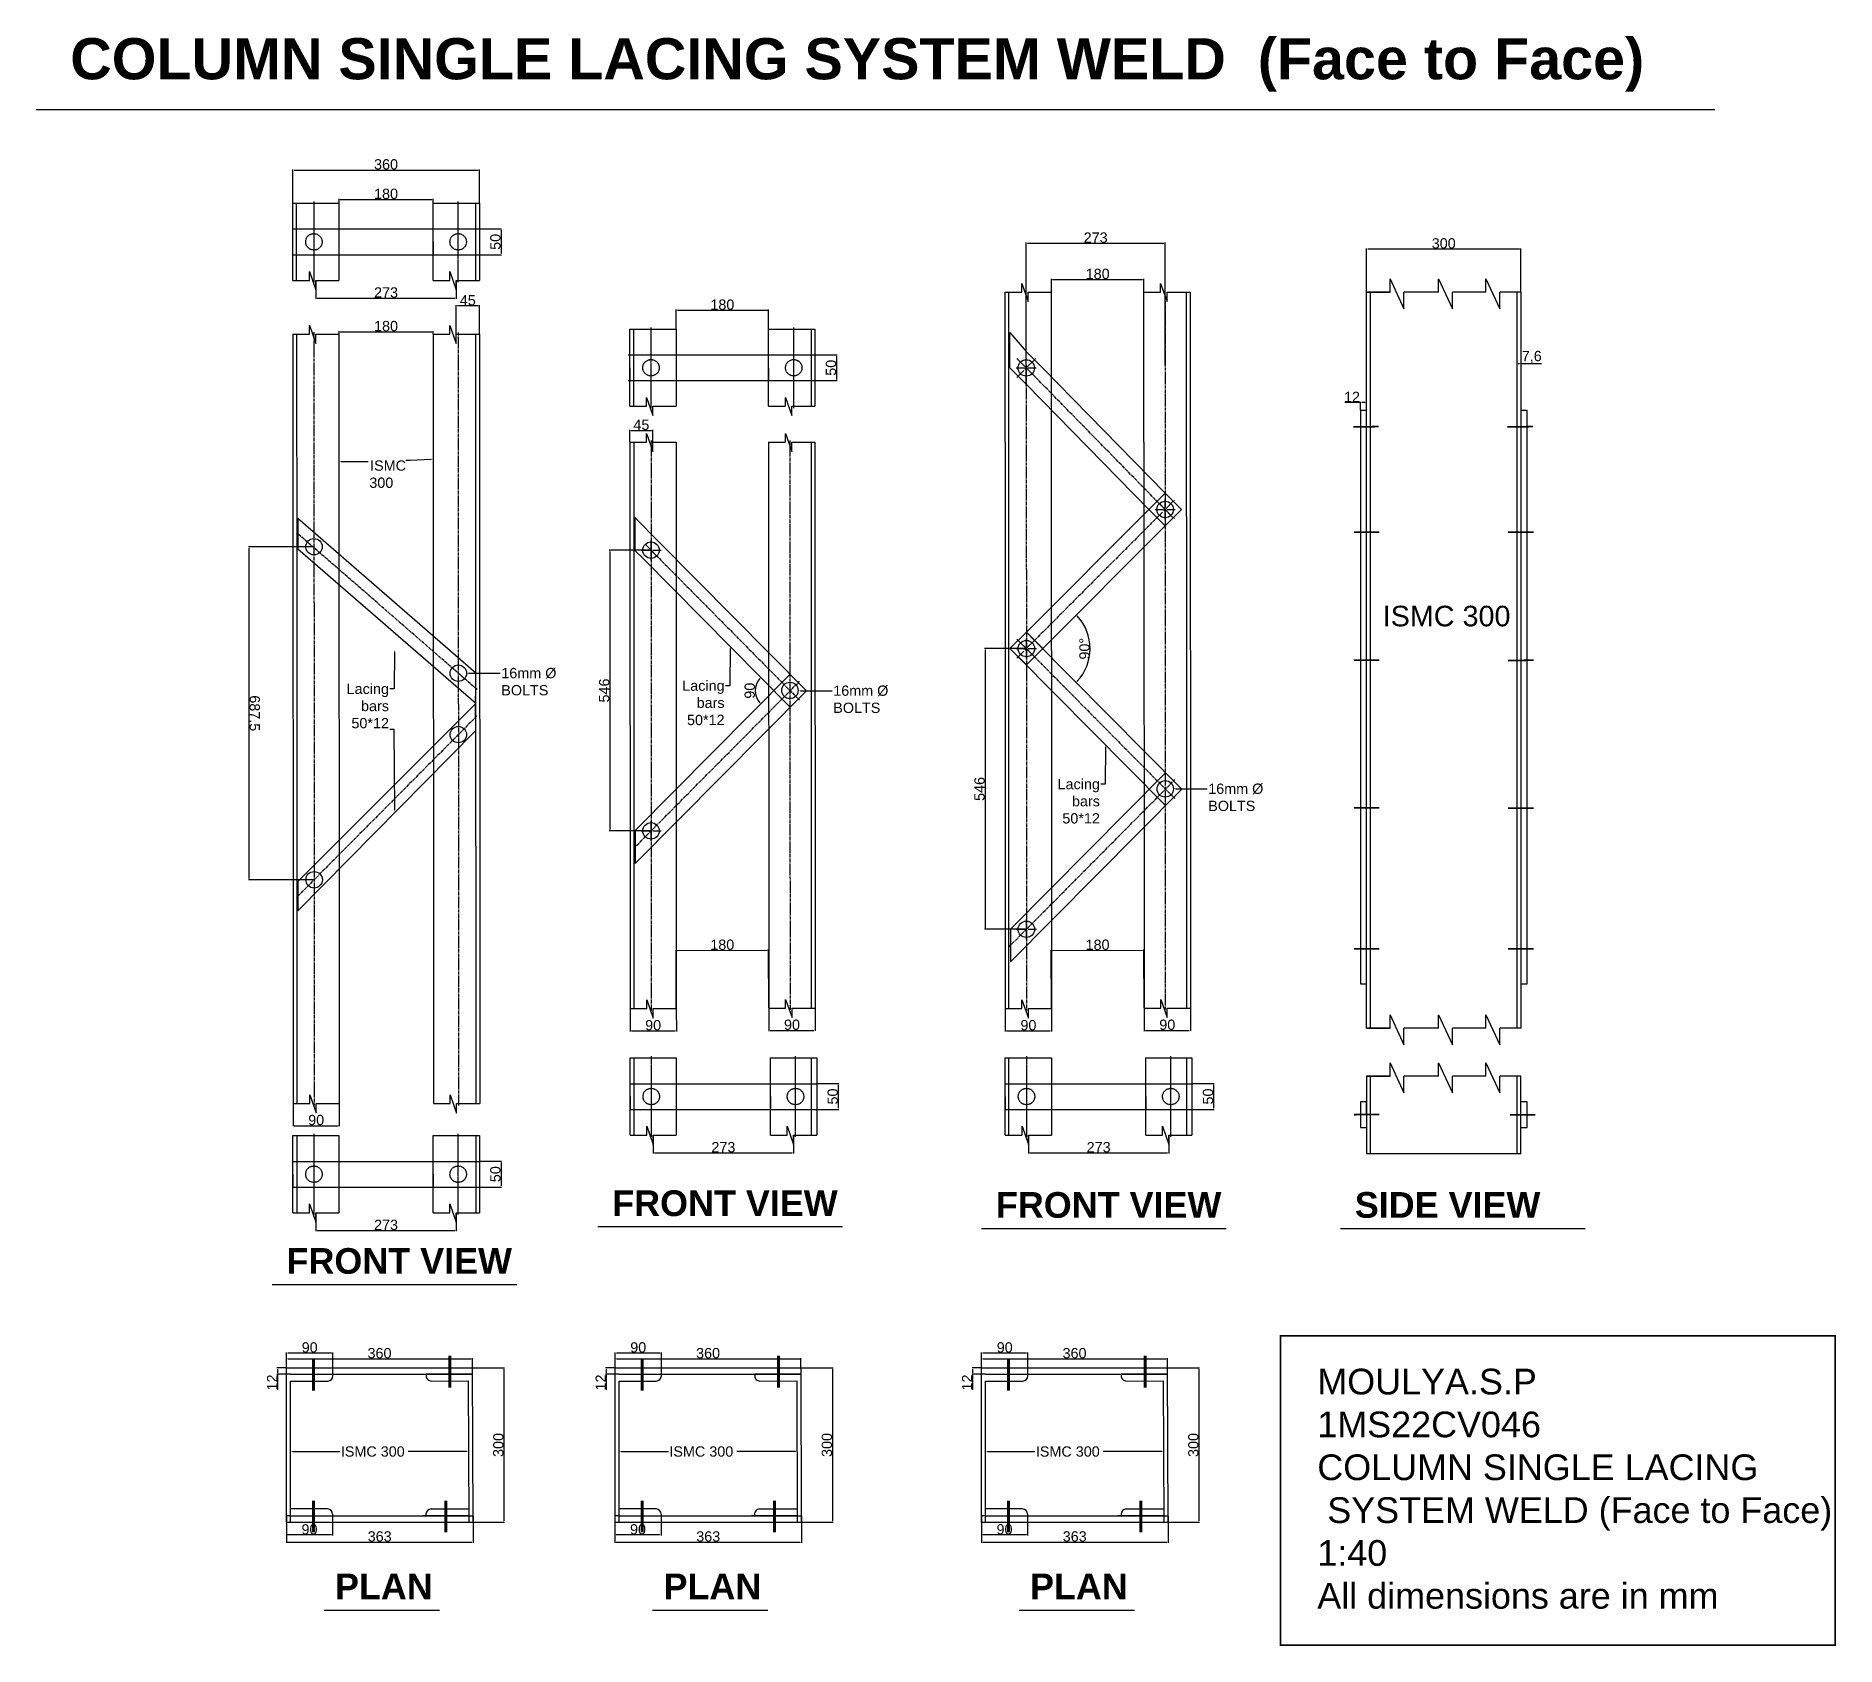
# Model space of a CAD drawing. Header units: millimetres. Extents: x 8616 to 52725, y 6697 to 10698.
# Drawn here: x 42747 to 46248, y 7444 to 10576 of the extents above; entities that cross this region are included whole.
import ezdxf
from ezdxf import colors
from ezdxf.entities.mleader import LeaderData, LeaderLine
from ezdxf.math import Vec2, Vec3

# ---------------------------------------------------------------- set-up
doc = ezdxf.new("R2010")
doc.units = ezdxf.units.MM
doc.linetypes.add('ACAD_ISO02W100', pattern=[15, 12, -3])
doc.linetypes.add('CENTER2', pattern=[28.575, 19.05, -3.175, 3.175, -3.175])
doc.layers.add('BEAM', color=255, linetype='Continuous')
doc.styles.get("Standard").update_dxf_attribs({"font": 'arial.ttf'})
doc.dimstyles.new('ISO-25', dxfattribs={"dimtxt": 20, "dimasz": 2.5, "dimexe": 1.25, "dimexo": 0.625, "dimtad": 1, "dimtxsty": 'Standard', "dimcen": 2.5, "dimadec": 0, "dimazin": 0, "dimtfac": 1, "dimtmove": 0, "dimatfit": 3, "dimfxl": 1, "dimarcsym": 0})

msp = doc.modelspace()

# ---------------------------------------------------------------- texts
at = {"ltscale": 0.8, "insert": (42813.947, 10572.076), "char_height": 80, "attachment_point": 1}
msp.add_mtext_dynamic_manual_height_columns('{\\fArial|b1|i0|c0|p34;COLUMN SINGLE LACING SYSTEM WELD  (Face to Face)}', width=3619.00866, gutter_width=12.5, heights=[0], dxfattribs=at)
at = {"ltscale": 0.2, "attachment_point": 1}
for s, width, insert, char_height in [('\\pxtc0;ISMC 300', 285.15829, (45366.27, 9467.929), 40), ('{\\fArial|b1|i0|c0|p34;FRONT VIEW}', 732.18672, (43867.898, 8330.755), 50), ('{\\fArial|b1|i0|c0|p34;FRONT VIEW}', 732.18672, (44614.064, 8327.413), 50), ('{\\fArial|b1|i0|c0|p34;SIDE VIEW}', 732.18672, (45311.939, 8327.413), 50), ('{\\fArial|b1|i0|c0|p34;FRONT VIEW}', 732.18672, (43234.515, 8218.41), 50), ('{\\fArial|b1|i0|c0|p34;PLAN}', 242.51554, (43328.769, 7585.244), 50), ('{\\fArial|b1|i0|c0|p34;PLAN}', 242.51554, (43967.662, 7585.244), 50), ('{\\fArial|b1|i0|c0|p34;PLAN}', 242.51554, (44680.341, 7585.244), 50)]:
    msp.add_mtext_dynamic_manual_height_columns(s, width=width, gutter_width=12.5, heights=[0], dxfattribs=dict(at, insert=insert, char_height=char_height))
at = {"layer": 'BEAM', "color": 18, "lineweight": 0, "true_color": 0x000000, "insert": (45239.057, 7983.769), "char_height": 50, "attachment_point": 1}
msp.add_mtext_dynamic_manual_height_columns('{\\C0;MOULYA.S.P\\P1MS22CV046\\PCOLUMN SINGLE LACING\\P SYSTEM WELD (Face to Face)\\P1:40\\PAll dimensions are in mm}', width=2028.33524, gutter_width=50, heights=[0], dxfattribs=at)

# ---------------------------------------------------------------- blocks, each defined once
blk = doc.blocks.new('*D299')
at = {"color": 0, "linetype": 'ACAD_ISO02W100', "lineweight": -2, "ltscale": 0.2, "transparency": 16777216}
for p, q in [((43291.6, 10100.3), (43291.6, 10065.2)), ((43564.6, 10100.3), (43564.6, 10065.2)), ((43294.1, 10066.4), (43562.1, 10066.4))]:
    blk.add_line(p, q, dxfattribs=at)
at = {"color": 0, "linetype": 'ACAD_ISO02W100', "ltscale": 0.2, "transparency": 16777216}
for points in [[(43294.1, 10066.8), (43294.1, 10066), (43291.6, 10066.4)], [(43562.1, 10066.8), (43562.1, 10066), (43564.6, 10066.4)]]:
    blk.add_solid(points, dxfattribs=at)
at = {"layer": 'Defpoints', "color": 0, "linetype": 'ACAD_ISO02W100', "ltscale": 0.2, "transparency": 16777216}
for p in [(43291.6, 10100.9), (43564.6, 10100.9), (43564.6, 10066.4)]:
    blk.add_point(p, dxfattribs=at)
at = {"color": 0, "linetype": 'ACAD_ISO02W100', "ltscale": 0.2, "transparency": 16777216, "insert": (43428.1, 10077.3), "char_height": 20, "attachment_point": 5}
blk.add_mtext('273', dxfattribs=at)
blk = doc.blocks.new('*U267')
at = {"color": 0, "linetype": 'CENTER2', "ltscale": 0.2, "transparency": 16777216}
blk.add_line((0, 78.5), (0, -78.5), dxfattribs=at)
blk = doc.blocks.new('*U268')
at = {"color": 0, "linetype": 'CENTER2', "ltscale": 0.2, "transparency": 16777216}
blk.add_line((0, -78.5), (0, 78.5), dxfattribs=at)
blk = doc.blocks.new('*D305')
at = {"color": 0, "lineweight": -2, "ltscale": 0.2, "transparency": 16777216}
for p, q in [((43610.2, 10200.9), (43652.9, 10200.9)), ((43651.7, 10198.4), (43651.7, 10153.4)), ((43610.2, 10150.9), (43652.9, 10150.9))]:
    blk.add_line(p, q, dxfattribs=at)
at = {"color": 0, "ltscale": 0.2, "transparency": 16777216}
for points in [[(43651.2, 10198.4), (43652.1, 10198.4), (43651.7, 10200.9)], [(43651.2, 10153.4), (43652.1, 10153.4), (43651.7, 10150.9)]]:
    blk.add_solid(points, dxfattribs=at)
at = {"layer": 'Defpoints', "color": 0, "ltscale": 0.2, "transparency": 16777216}
for p in [(43609.6, 10200.9), (43609.6, 10150.9), (43651.7, 10150.9)]:
    blk.add_point(p, dxfattribs=at)
at = {"color": 0, "ltscale": 0.2, "transparency": 16777216, "insert": (43640.8, 10175.9), "char_height": 20, "attachment_point": 5, "rotation": 90}
blk.add_mtext('50', dxfattribs=at)
blk = doc.blocks.new('*U270')
at = {"color": 0, "linetype": 'CENTER2', "ltscale": 0.3, "transparency": 16777216}
blk.add_line((-0.3, 751.9), (0.3, -751.9), dxfattribs=at)
blk = doc.blocks.new('*D300')
at = {"color": 0, "linetype": 'ACAD_ISO02W100', "lineweight": -2, "ltscale": 0.2, "transparency": 16777216}
for p, q in [((43291.6, 8286.6), (43291.6, 8251.4)), ((43564.6, 8286.6), (43564.6, 8251.4)), ((43294.1, 8252.7), (43562.1, 8252.7))]:
    blk.add_line(p, q, dxfattribs=at)
at = {"color": 0, "linetype": 'ACAD_ISO02W100', "ltscale": 0.2, "transparency": 16777216}
for points in [[(43294.1, 8253.1), (43294.1, 8252.3), (43291.6, 8252.7)], [(43562.1, 8253.1), (43562.1, 8252.3), (43564.6, 8252.7)]]:
    blk.add_solid(points, dxfattribs=at)
at = {"layer": 'Defpoints', "color": 0, "linetype": 'ACAD_ISO02W100', "ltscale": 0.2, "transparency": 16777216}
for p in [(43291.6, 8287.2), (43564.6, 8287.2), (43564.6, 8252.7)]:
    blk.add_point(p, dxfattribs=at)
at = {"color": 0, "linetype": 'ACAD_ISO02W100', "ltscale": 0.2, "transparency": 16777216, "insert": (43428.1, 8263.5), "char_height": 20, "attachment_point": 5}
blk.add_mtext('273', dxfattribs=at)
blk = doc.blocks.new('*U271')
at = {"color": 0, "linetype": 'CENTER2', "ltscale": 0.2, "transparency": 16777216}
blk.add_line((0, 78.5), (0, -78.5), dxfattribs=at)
blk = doc.blocks.new('*U272')
at = {"color": 0, "linetype": 'CENTER2', "ltscale": 0.2, "transparency": 16777216}
blk.add_line((0, -78.5), (0, 78.5), dxfattribs=at)
blk = doc.blocks.new('*D306')
at = {"color": 0, "lineweight": -2, "ltscale": 0.2, "transparency": 16777216}
for p, q in [((43610.2, 8387.2), (43652.9, 8387.2)), ((43651.7, 8384.7), (43651.7, 8339.7)), ((43610.2, 8337.2), (43652.9, 8337.2))]:
    blk.add_line(p, q, dxfattribs=at)
at = {"color": 0, "ltscale": 0.2, "transparency": 16777216}
for points in [[(43651.2, 8384.7), (43652.1, 8384.7), (43651.7, 8387.2)], [(43651.2, 8339.7), (43652.1, 8339.7), (43651.7, 8337.2)]]:
    blk.add_solid(points, dxfattribs=at)
at = {"layer": 'Defpoints', "color": 0, "ltscale": 0.2, "transparency": 16777216}
for p in [(43609.6, 8387.2), (43609.6, 8337.2), (43651.7, 8337.2)]:
    blk.add_point(p, dxfattribs=at)
at = {"color": 0, "ltscale": 0.2, "transparency": 16777216, "insert": (43640.8, 8362.2), "char_height": 20, "attachment_point": 5, "rotation": 90}
blk.add_mtext('50', dxfattribs=at)
blk = doc.blocks.new('*U269')
at = {"color": 0, "linetype": 'CENTER2', "ltscale": 0.3, "transparency": 16777216}
blk.add_line((-0.3, 751.9), (0.3, -751.9), dxfattribs=at)
blk = doc.blocks.new('*U273')
at = {"color": 0, "linetype": 'CENTER2', "ltscale": 0.3, "transparency": 16777216}
blk.add_line((175.6, -152.6), (-175.6, 152.6), dxfattribs=at)
blk = doc.blocks.new('*D309')
at = {"color": 0, "lineweight": -2, "ltscale": 0.2, "transparency": 16777216}
for p, q in [((43287.3, 9582.8), (43160.4, 9582.7)), ((43161.9, 8937.4), (43161.6, 9580.2)), ((43287.6, 8934.9), (43160.6, 8934.9))]:
    blk.add_line(p, q, dxfattribs=at)
at = {"color": 0, "ltscale": 0.2, "transparency": 16777216}
for points in [[(43162.1, 9580.2), (43161.2, 9580.2), (43161.6, 9582.7)], [(43162.3, 8937.4), (43161.5, 8937.4), (43161.9, 8934.9)]]:
    blk.add_solid(points, dxfattribs=at)
at = {"layer": 'Defpoints', "color": 0, "ltscale": 0.2, "transparency": 16777216}
for p in [(43161.6, 9582.7), (43287.9, 9582.8), (43288.2, 8934.9)]:
    blk.add_point(p, dxfattribs=at)
at = {"color": 0, "ltscale": 0.2, "transparency": 16777216, "insert": (43172.6, 9258.8), "char_height": 20, "attachment_point": 5, "rotation": 270.0221}
blk.add_mtext('687.5', dxfattribs=at)
blk = doc.blocks.new('*D310')
at = {"color": 0, "lineweight": -2, "ltscale": 0.2, "transparency": 16777216}
for p, q in [((43336.6, 9997.1), (43336.6, 10002.2)), ((43339.1, 10001), (43517.1, 10001.1)), ((43519.6, 9997.2), (43519.6, 10002.3))]:
    blk.add_line(p, q, dxfattribs=at)
at = {"color": 0, "ltscale": 0.2, "transparency": 16777216}
for points in [[(43339.1, 10001.4), (43339.1, 10000.6), (43336.6, 10001)], [(43517.1, 10001.5), (43517.1, 10000.6), (43519.6, 10001.1)]]:
    blk.add_solid(points, dxfattribs=at)
at = {"layer": 'Defpoints', "color": 0, "ltscale": 0.2, "transparency": 16777216}
for p in [(43336.6, 9996.5), (43519.6, 10001.1), (43519.6, 9996.6)]:
    blk.add_point(p, dxfattribs=at)
at = {"color": 0, "ltscale": 0.2, "transparency": 16777216, "insert": (43428.1, 10011.9), "char_height": 20, "attachment_point": 5, "rotation": 0.0221}
blk.add_mtext('180', dxfattribs=at)
blk = doc.blocks.new('*D311')
at = {"color": 0, "lineweight": -2, "ltscale": 0.2, "transparency": 16777216}
for p, q in [((43247.2, 8499), (43247.2, 8455.3)), ((43337.2, 8499), (43337.2, 8455.3)), ((43249.7, 8456.5), (43334.7, 8456.5))]:
    blk.add_line(p, q, dxfattribs=at)
at = {"color": 0, "ltscale": 0.2, "transparency": 16777216}
for points in [[(43249.7, 8456.9), (43249.7, 8456.1), (43247.2, 8456.5)], [(43334.7, 8457), (43334.7, 8456.1), (43337.2, 8456.5)]]:
    blk.add_solid(points, dxfattribs=at)
at = {"layer": 'Defpoints', "color": 0, "ltscale": 0.2, "transparency": 16777216}
for p in [(43247.2, 8499.6), (43337.2, 8499.7), (43337.2, 8456.5)]:
    blk.add_point(p, dxfattribs=at)
at = {"color": 0, "ltscale": 0.2, "transparency": 16777216, "insert": (43292.2, 8467.4), "char_height": 20, "attachment_point": 5, "rotation": 0.0221}
blk.add_mtext('90', dxfattribs=at)
blk = doc.blocks.new('*D327')
at = {"color": 0, "lineweight": -2, "ltscale": 0.2, "transparency": 16777216}
for p, q in [((43336.6, 10251.5), (43336.6, 10259.6)), ((43339.1, 10258.4), (43517.1, 10258.4)), ((43519.6, 10251.5), (43519.6, 10259.6))]:
    blk.add_line(p, q, dxfattribs=at)
at = {"color": 0, "ltscale": 0.2, "transparency": 16777216}
for points in [[(43339.1, 10258.8), (43339.1, 10258), (43336.6, 10258.4)], [(43517.1, 10258.8), (43517.1, 10258), (43519.6, 10258.4)]]:
    blk.add_solid(points, dxfattribs=at)
at = {"layer": 'Defpoints', "color": 0, "ltscale": 0.2, "transparency": 16777216}
for p in [(43519.6, 10258.4), (43336.6, 10250.9), (43519.6, 10250.9)]:
    blk.add_point(p, dxfattribs=at)
at = {"color": 0, "ltscale": 0.2, "transparency": 16777216, "insert": (43428.1, 10269.2), "char_height": 20, "attachment_point": 5}
blk.add_mtext('180', dxfattribs=at)
blk = doc.blocks.new('*U279')
at = {"color": 0, "linetype": 'CENTER2', "ltscale": 0.2, "transparency": 16777216}
blk.add_line((0, 78.5), (0, -78.5), dxfattribs=at)
blk = doc.blocks.new('*U280')
at = {"color": 0, "linetype": 'CENTER2', "ltscale": 0.2, "transparency": 16777216}
blk.add_line((0, -78.5), (0, 78.5), dxfattribs=at)
blk = doc.blocks.new('*D301')
at = {"color": 0, "lineweight": -2, "ltscale": 0.2, "transparency": 16777216}
for p, q in [((44262.7, 9955.9), (44305.4, 9955.9)), ((44304.2, 9953.4), (44304.2, 9908.4)), ((44262.7, 9905.9), (44305.4, 9905.9))]:
    blk.add_line(p, q, dxfattribs=at)
at = {"color": 0, "ltscale": 0.2, "transparency": 16777216}
for points in [[(44303.8, 9953.4), (44304.6, 9953.4), (44304.2, 9955.9)], [(44303.8, 9908.4), (44304.6, 9908.4), (44304.2, 9905.9)]]:
    blk.add_solid(points, dxfattribs=at)
at = {"layer": 'Defpoints', "color": 0, "ltscale": 0.2, "transparency": 16777216}
for p in [(44262.1, 9955.9), (44262.1, 9905.9), (44304.2, 9905.9)]:
    blk.add_point(p, dxfattribs=at)
at = {"color": 0, "ltscale": 0.2, "transparency": 16777216, "insert": (44293.4, 9930.9), "char_height": 20, "attachment_point": 5, "rotation": 90}
blk.add_mtext('50', dxfattribs=at)
blk = doc.blocks.new('*D316')
at = {"color": 0, "lineweight": -2, "ltscale": 0.2, "transparency": 16777216}
for p, q in [((43992.1, 10006.6), (43992.1, 10044)), ((43994.6, 10042.7), (44169.6, 10042.7)), ((44172.1, 10006.6), (44172.1, 10044))]:
    blk.add_line(p, q, dxfattribs=at)
at = {"color": 0, "ltscale": 0.2, "transparency": 16777216}
for points in [[(43994.6, 10043.2), (43994.6, 10042.3), (43992.1, 10042.7)], [(44169.6, 10043.2), (44169.6, 10042.3), (44172.1, 10042.7)]]:
    blk.add_solid(points, dxfattribs=at)
at = {"layer": 'Defpoints', "color": 0, "ltscale": 0.2, "transparency": 16777216}
for p in [(44172.1, 10042.7), (43992.1, 10005.9), (44172.1, 10005.9)]:
    blk.add_point(p, dxfattribs=at)
at = {"color": 0, "ltscale": 0.2, "transparency": 16777216, "insert": (44082.1, 10053.6), "char_height": 20, "attachment_point": 5}
blk.add_mtext('180', dxfattribs=at)
blk = doc.blocks.new('*U281')
at = {"color": 0, "linetype": 'CENTER2', "ltscale": 0.3, "transparency": 16777216}
blk.add_line((-0.2, 554.5), (0.2, -554.5), dxfattribs=at)
blk = doc.blocks.new('*D317')
at = {"color": 0, "lineweight": -2, "ltscale": 0.2, "transparency": 16777216}
for p, q in [((43902.5, 8683.6), (43902.6, 8639.8)), ((43992.5, 8683.6), (43992.6, 8639.9)), ((43905.1, 8641.1), (43990.1, 8641.1))]:
    blk.add_line(p, q, dxfattribs=at)
at = {"color": 0, "ltscale": 0.2, "transparency": 16777216}
for points in [[(43905.1, 8641.5), (43905.1, 8640.7), (43902.6, 8641.1)], [(43990.1, 8641.5), (43990.1, 8640.7), (43992.6, 8641.1)]]:
    blk.add_solid(points, dxfattribs=at)
at = {"layer": 'Defpoints', "color": 0, "ltscale": 0.2, "transparency": 16777216}
for p in [(43902.5, 8684.2), (43992.5, 8684.2), (43992.6, 8641.1)]:
    blk.add_point(p, dxfattribs=at)
at = {"color": 0, "ltscale": 0.2, "transparency": 16777216, "insert": (43947.5, 8651.9), "char_height": 20, "attachment_point": 5, "rotation": 0.0221}
blk.add_mtext('90', dxfattribs=at)
blk = doc.blocks.new('*U282')
at = {"color": 0, "linetype": 'CENTER2', "ltscale": 0.3, "transparency": 16777216}
blk.add_line((-0.2, 554), (0.2, -554), dxfattribs=at)
blk = doc.blocks.new('*D318')
at = {"color": 0, "lineweight": -2, "ltscale": 0.2, "transparency": 16777216}
for p, q in [((44172.5, 8684.5), (44172.6, 8640.7)), ((44262.5, 8684.5), (44262.6, 8640.8)), ((44175.1, 8642), (44260.1, 8642))]:
    blk.add_line(p, q, dxfattribs=at)
at = {"color": 0, "ltscale": 0.2, "transparency": 16777216}
for points in [[(44175.1, 8642.4), (44175.1, 8641.6), (44172.6, 8642)], [(44260.1, 8642.4), (44260.1, 8641.6), (44262.6, 8642)]]:
    blk.add_solid(points, dxfattribs=at)
at = {"layer": 'Defpoints', "color": 0, "ltscale": 0.2, "transparency": 16777216}
for p in [(44172.5, 8685.1), (44262.5, 8685.1), (44262.6, 8642)]:
    blk.add_point(p, dxfattribs=at)
at = {"color": 0, "ltscale": 0.2, "transparency": 16777216, "insert": (44217.5, 8652.8), "char_height": 20, "attachment_point": 5, "rotation": 0.0221}
blk.add_mtext('90', dxfattribs=at)
blk = doc.blocks.new('*D303')
at = {"color": 0, "linetype": 'ACAD_ISO02W100', "lineweight": -2, "ltscale": 0.2, "transparency": 16777216}
for p, q in [((43947.6, 8437.6), (43947.6, 8402.5)), ((44220.6, 8437.6), (44220.6, 8402.5)), ((43950.1, 8403.7), (44218.1, 8403.7))]:
    blk.add_line(p, q, dxfattribs=at)
at = {"color": 0, "linetype": 'ACAD_ISO02W100', "ltscale": 0.2, "transparency": 16777216}
for points in [[(43950.1, 8404.2), (43950.1, 8403.3), (43947.6, 8403.7)], [(44218.1, 8404.2), (44218.1, 8403.3), (44220.6, 8403.7)]]:
    blk.add_solid(points, dxfattribs=at)
at = {"layer": 'Defpoints', "color": 0, "linetype": 'ACAD_ISO02W100', "ltscale": 0.2, "transparency": 16777216}
for p in [(43947.6, 8438.3), (44220.6, 8438.3), (44220.6, 8403.7)]:
    blk.add_point(p, dxfattribs=at)
at = {"color": 0, "linetype": 'ACAD_ISO02W100', "ltscale": 0.2, "transparency": 16777216, "insert": (44084.1, 8414.6), "char_height": 20, "attachment_point": 5}
blk.add_mtext('273', dxfattribs=at)
blk = doc.blocks.new('*U263')
at = {"color": 0, "linetype": 'CENTER2', "ltscale": 0.2, "transparency": 16777216}
blk.add_line((0, 78.5), (0, -78.5), dxfattribs=at)
blk = doc.blocks.new('*U264')
at = {"color": 0, "linetype": 'CENTER2', "ltscale": 0.2, "transparency": 16777216}
blk.add_line((0, -78.5), (0, 78.5), dxfattribs=at)
blk = doc.blocks.new('*D304')
at = {"color": 0, "lineweight": -2, "ltscale": 0.2, "transparency": 16777216}
for p, q in [((44266.2, 8538.3), (44308.9, 8538.3)), ((44307.6, 8535.8), (44307.6, 8490.8)), ((44266.2, 8488.3), (44308.9, 8488.3))]:
    blk.add_line(p, q, dxfattribs=at)
at = {"color": 0, "ltscale": 0.2, "transparency": 16777216}
for points in [[(44307.2, 8535.8), (44308.1, 8535.8), (44307.6, 8538.3)], [(44307.2, 8490.8), (44308.1, 8490.8), (44307.6, 8488.3)]]:
    blk.add_solid(points, dxfattribs=at)
at = {"layer": 'Defpoints', "color": 0, "ltscale": 0.2, "transparency": 16777216}
for p in [(44265.6, 8538.3), (44265.6, 8488.3), (44307.6, 8488.3)]:
    blk.add_point(p, dxfattribs=at)
at = {"color": 0, "ltscale": 0.2, "transparency": 16777216, "insert": (44296.8, 8513.3), "char_height": 20, "attachment_point": 5, "rotation": 90}
blk.add_mtext('50', dxfattribs=at)
blk = doc.blocks.new('*U265')
at = {"color": 0, "linetype": 'CENTER2', "transparency": 16777216}
for p, q in [((-19.5, 0), (-3.2, 0)), ((0, 3.2), (0, 19.5)), ((3.2, 0), (19.5, 0)), ((0, -19.5), (0, -3.2))]:
    blk.add_line(p, q, dxfattribs=at)
at = {"color": 0, "linetype": 'Continuous', "transparency": 16777216}
for p, q in [((-1.6, 0), (1.6, 0)), ((0, -1.6), (0, 1.6))]:
    blk.add_line(p, q, dxfattribs=at)
blk = doc.blocks.new('*U266')
at = {"color": 0, "linetype": 'CENTER2', "transparency": 16777216}
for p, q in [((-19.5, 0), (-3.2, 0)), ((0, 3.2), (0, 19.5)), ((3.2, 0), (19.5, 0)), ((0, -19.5), (0, -3.2))]:
    blk.add_line(p, q, dxfattribs=at)
at = {"color": 0, "linetype": 'Continuous', "transparency": 16777216}
for p, q in [((-1.6, 0), (1.6, 0)), ((0, -1.6), (0, 1.6))]:
    blk.add_line(p, q, dxfattribs=at)
blk = doc.blocks.new('*U283')
at = {"color": 0, "linetype": 'CENTER2', "ltscale": 0.3, "transparency": 16777216}
blk.add_line((-145.7, 147.2), (145.7, -147.2), dxfattribs=at)
blk = doc.blocks.new('*U284')
at = {"color": 0, "linetype": 'CENTER2', "ltscale": 0.3, "transparency": 16777216}
blk.add_line((-161.2, -162.5), (161.2, 162.5), dxfattribs=at)
blk = doc.blocks.new('*D319')
at = {"color": 0, "lineweight": -2, "ltscale": 0.2, "transparency": 16777216}
for p, q in [((43942.8, 9576.1), (43862, 9576.1)), ((43863.3, 9573.6), (43863.3, 9032.6)), ((43942.8, 9030.1), (43862, 9030.1))]:
    blk.add_line(p, q, dxfattribs=at)
at = {"color": 0, "ltscale": 0.2, "transparency": 16777216}
for points in [[(43862.8, 9573.6), (43863.7, 9573.6), (43863.3, 9576.1)], [(43862.8, 9032.6), (43863.7, 9032.6), (43863.3, 9030.1)]]:
    blk.add_solid(points, dxfattribs=at)
at = {"layer": 'Defpoints', "color": 0, "ltscale": 0.2, "transparency": 16777216}
for p in [(43943.4, 9576.1), (43863.3, 9030.1), (43943.4, 9030.1)]:
    blk.add_point(p, dxfattribs=at)
at = {"color": 0, "ltscale": 0.2, "transparency": 16777216, "insert": (43852.4, 9303.1), "char_height": 20, "attachment_point": 5, "rotation": 90}
blk.add_mtext('546', dxfattribs=at)
blk = doc.blocks.new('*D320')
at = {"color": 0, "lineweight": -2, "ltscale": 0.2, "transparency": 16777216}
for p, q in [((43992.5, 8684.8), (43992, 8798.3)), ((43994.5, 8797.1), (44169.5, 8798)), ((44172.5, 8685.7), (44172, 8799.2))]:
    blk.add_line(p, q, dxfattribs=at)
at = {"color": 0, "ltscale": 0.2, "transparency": 16777216}
for points in [[(43994.5, 8797.5), (43994.5, 8796.7), (43992, 8797.1)], [(44169.5, 8798.4), (44169.5, 8797.6), (44172, 8798)]]:
    blk.add_solid(points, dxfattribs=at)
at = {"layer": 'Defpoints', "color": 0, "ltscale": 0.2, "transparency": 16777216}
for p in [(44172, 8798), (43992.5, 8684.2), (44172.5, 8685.1)]:
    blk.add_point(p, dxfattribs=at)
at = {"color": 0, "ltscale": 0.2, "transparency": 16777216, "insert": (44081.9, 8808.4), "char_height": 20, "attachment_point": 5, "rotation": 0.2866}
blk.add_mtext('180', dxfattribs=at)
blk = doc.blocks.new('*U285')
at = {"color": 0, "linetype": 'CENTER2', "ltscale": 0.3, "transparency": 16777216}
blk.add_line((-0.2, 627.4), (0.2, -627.4), dxfattribs=at)
blk = doc.blocks.new('*D321')
at = {"color": 0, "lineweight": -2, "ltscale": 0.2, "transparency": 16777216}
for p, q in [((44632.3, 8683.6), (44632.3, 8639.8)), ((44722.3, 8683.6), (44722.3, 8639.9)), ((44634.8, 8641.1), (44719.8, 8641.1))]:
    blk.add_line(p, q, dxfattribs=at)
at = {"color": 0, "ltscale": 0.2, "transparency": 16777216}
for points in [[(44634.8, 8641.5), (44634.8, 8640.7), (44632.3, 8641.1)], [(44719.8, 8641.5), (44719.8, 8640.7), (44722.3, 8641.1)]]:
    blk.add_solid(points, dxfattribs=at)
at = {"layer": 'Defpoints', "color": 0, "ltscale": 0.2, "transparency": 16777216}
for p in [(44632.3, 8684.2), (44722.3, 8684.2), (44722.3, 8641.1)]:
    blk.add_point(p, dxfattribs=at)
at = {"color": 0, "ltscale": 0.2, "transparency": 16777216, "insert": (44677.3, 8651.9), "char_height": 20, "attachment_point": 5, "rotation": 0.0221}
blk.add_mtext('90', dxfattribs=at)
blk = doc.blocks.new('*U286')
at = {"color": 0, "linetype": 'CENTER2', "ltscale": 0.3, "transparency": 16777216}
blk.add_line((-0.3, 751.1), (0.2, -626.9), dxfattribs=at)
blk = doc.blocks.new('*D322')
at = {"color": 0, "lineweight": -2, "ltscale": 0.2, "transparency": 16777216}
for p, q in [((44902.3, 8684.5), (44902.3, 8640.7)), ((44992.3, 8684.5), (44992.3, 8640.8)), ((44904.8, 8642), (44989.8, 8642))]:
    blk.add_line(p, q, dxfattribs=at)
at = {"color": 0, "ltscale": 0.2, "transparency": 16777216}
for points in [[(44904.8, 8642.4), (44904.8, 8641.6), (44902.3, 8642)], [(44989.8, 8642.4), (44989.8, 8641.6), (44992.3, 8642)]]:
    blk.add_solid(points, dxfattribs=at)
at = {"layer": 'Defpoints', "color": 0, "ltscale": 0.2, "transparency": 16777216}
for p in [(44902.3, 8685.1), (44992.3, 8685.1), (44992.3, 8642)]:
    blk.add_point(p, dxfattribs=at)
at = {"color": 0, "ltscale": 0.2, "transparency": 16777216, "insert": (44947.3, 8652.8), "char_height": 20, "attachment_point": 5, "rotation": 0.0221}
blk.add_mtext('90', dxfattribs=at)
blk = doc.blocks.new('*D302')
at = {"color": 0, "linetype": 'ACAD_ISO02W100', "lineweight": -2, "ltscale": 0.2, "transparency": 16777216}
for p, q in [((44677.3, 8437.6), (44677.3, 8402.5)), ((44950.3, 8437.6), (44950.3, 8402.5)), ((44679.8, 8403.7), (44947.8, 8403.7))]:
    blk.add_line(p, q, dxfattribs=at)
at = {"color": 0, "linetype": 'ACAD_ISO02W100', "ltscale": 0.2, "transparency": 16777216}
for points in [[(44679.8, 8404.2), (44679.8, 8403.3), (44677.3, 8403.7)], [(44947.8, 8404.2), (44947.8, 8403.3), (44950.3, 8403.7)]]:
    blk.add_solid(points, dxfattribs=at)
at = {"layer": 'Defpoints', "color": 0, "linetype": 'ACAD_ISO02W100', "ltscale": 0.2, "transparency": 16777216}
for p in [(44677.3, 8438.3), (44950.3, 8438.3), (44950.3, 8403.7)]:
    blk.add_point(p, dxfattribs=at)
at = {"color": 0, "linetype": 'ACAD_ISO02W100', "ltscale": 0.2, "transparency": 16777216, "insert": (44813.8, 8414.6), "char_height": 20, "attachment_point": 5}
blk.add_mtext('273', dxfattribs=at)
blk = doc.blocks.new('*U289')
at = {"color": 0, "linetype": 'CENTER2', "ltscale": 0.2, "transparency": 16777216}
blk.add_line((0, 78.5), (0, -78.5), dxfattribs=at)
blk = doc.blocks.new('*U290')
at = {"color": 0, "linetype": 'CENTER2', "ltscale": 0.2, "transparency": 16777216}
blk.add_line((0, -78.5), (0, 78.5), dxfattribs=at)
blk = doc.blocks.new('*D323')
at = {"color": 0, "lineweight": -2, "ltscale": 0.2, "transparency": 16777216}
for p, q in [((44996, 8538.3), (45038.7, 8538.3)), ((45037.4, 8535.8), (45037.4, 8490.8)), ((44996, 8488.3), (45038.7, 8488.3))]:
    blk.add_line(p, q, dxfattribs=at)
at = {"color": 0, "ltscale": 0.2, "transparency": 16777216}
for points in [[(45037, 8535.8), (45037.8, 8535.8), (45037.4, 8538.3)], [(45037, 8490.8), (45037.8, 8490.8), (45037.4, 8488.3)]]:
    blk.add_solid(points, dxfattribs=at)
at = {"layer": 'Defpoints', "color": 0, "ltscale": 0.2, "transparency": 16777216}
for p in [(44995.3, 8538.3), (44995.3, 8488.3), (45037.4, 8488.3)]:
    blk.add_point(p, dxfattribs=at)
at = {"color": 0, "ltscale": 0.2, "transparency": 16777216, "insert": (45026.6, 8513.3), "char_height": 20, "attachment_point": 5, "rotation": 90}
blk.add_mtext('50', dxfattribs=at)
blk = doc.blocks.new('*U291')
at = {"color": 0, "linetype": 'CENTER2', "transparency": 16777216}
for p, q in [((-19.5, 0), (-3.2, 0)), ((0, 3.2), (0, 19.5)), ((3.2, 0), (19.5, 0)), ((0, -19.5), (0, -3.2))]:
    blk.add_line(p, q, dxfattribs=at)
at = {"color": 0, "linetype": 'Continuous', "transparency": 16777216}
for p, q in [((-1.6, 0), (1.6, 0)), ((0, -1.6), (0, 1.6))]:
    blk.add_line(p, q, dxfattribs=at)
blk = doc.blocks.new('*U292')
at = {"color": 0, "linetype": 'CENTER2', "transparency": 16777216}
for p, q in [((-19.5, 0), (-3.2, 0)), ((0, 3.2), (0, 19.5)), ((3.2, 0), (19.5, 0)), ((0, -19.5), (0, -3.2))]:
    blk.add_line(p, q, dxfattribs=at)
at = {"color": 0, "linetype": 'Continuous', "transparency": 16777216}
for p, q in [((-1.6, 0), (1.6, 0)), ((0, -1.6), (0, 1.6))]:
    blk.add_line(p, q, dxfattribs=at)
blk = doc.blocks.new('*U287')
at = {"color": 0, "linetype": 'CENTER2', "ltscale": 0.3, "transparency": 16777216}
blk.add_line((-145.7, 147.2), (145.7, -147.2), dxfattribs=at)
blk = doc.blocks.new('*U288')
at = {"color": 0, "linetype": 'CENTER2', "ltscale": 0.3, "transparency": 16777216}
blk.add_line((-161.2, -162.5), (161.2, 162.5), dxfattribs=at)
blk = doc.blocks.new('*D324')
at = {"color": 0, "lineweight": -2, "ltscale": 0.2, "transparency": 16777216}
for p, q in [((44672.6, 9384.6), (44591.9, 9384.6)), ((44593.1, 9382.1), (44593.1, 8841.1)), ((44672.6, 8838.6), (44591.9, 8838.6))]:
    blk.add_line(p, q, dxfattribs=at)
at = {"color": 0, "ltscale": 0.2, "transparency": 16777216}
for points in [[(44592.7, 9382.1), (44593.5, 9382.1), (44593.1, 9384.6)], [(44592.7, 8841.1), (44593.5, 8841.1), (44593.1, 8838.6)]]:
    blk.add_solid(points, dxfattribs=at)
at = {"layer": 'Defpoints', "color": 0, "ltscale": 0.2, "transparency": 16777216}
for p in [(44673.3, 9384.6), (44593.1, 8838.6), (44673.3, 8838.6)]:
    blk.add_point(p, dxfattribs=at)
at = {"color": 0, "ltscale": 0.2, "transparency": 16777216, "insert": (44582.3, 9111.6), "char_height": 20, "attachment_point": 5, "rotation": 90}
blk.add_mtext('546', dxfattribs=at)
blk = doc.blocks.new('*D325')
at = {"color": 0, "lineweight": -2, "ltscale": 0.2, "transparency": 16777216}
for p, q in [((44722.3, 8684.8), (44721.8, 8798.3)), ((44724.3, 8797.1), (44899.3, 8798)), ((44902.3, 8685.7), (44901.8, 8799.2))]:
    blk.add_line(p, q, dxfattribs=at)
at = {"color": 0, "ltscale": 0.2, "transparency": 16777216}
for points in [[(44724.3, 8797.5), (44724.3, 8796.7), (44721.8, 8797.1)], [(44899.3, 8798.4), (44899.3, 8797.6), (44901.8, 8798)]]:
    blk.add_solid(points, dxfattribs=at)
at = {"layer": 'Defpoints', "color": 0, "ltscale": 0.2, "transparency": 16777216}
for p in [(44901.8, 8798), (44722.3, 8684.2), (44902.3, 8685.1)]:
    blk.add_point(p, dxfattribs=at)
at = {"color": 0, "ltscale": 0.2, "transparency": 16777216, "insert": (44811.7, 8808.4), "char_height": 20, "attachment_point": 5, "rotation": 0.2866}
blk.add_mtext('180', dxfattribs=at)
blk = doc.blocks.new('*U294')
at = {"color": 0, "linetype": 'CENTER2', "transparency": 16777216}
blk.add_line((-18.4, 18.4), (18.4, -18.4), dxfattribs=at)
blk = doc.blocks.new('*U295')
at = {"color": 0, "linetype": 'CENTER2', "transparency": 16777216}
blk.add_line((-18.4, -18.4), (18.4, 18.4), dxfattribs=at)
blk = doc.blocks.new('*U296')
at = {"color": 0, "linetype": 'CENTER2', "transparency": 16777216}
for p, q in [((-19.5, 0), (-3.2, 0)), ((0, 3.2), (0, 19.5)), ((3.2, 0), (19.5, 0)), ((0, -19.5), (0, -3.2))]:
    blk.add_line(p, q, dxfattribs=at)
at = {"color": 0, "linetype": 'Continuous', "transparency": 16777216}
for p, q in [((-1.6, 0), (1.6, 0)), ((0, -1.6), (0, 1.6))]:
    blk.add_line(p, q, dxfattribs=at)
blk = doc.blocks.new('*U297')
at = {"color": 0, "linetype": 'CENTER2', "transparency": 16777216}
blk.add_line((-18.4, 18.4), (18.4, -18.4), dxfattribs=at)
blk = doc.blocks.new('*U298')
at = {"color": 0, "linetype": 'CENTER2', "transparency": 16777216}
blk.add_line((-18.4, -18.4), (18.4, 18.4), dxfattribs=at)
blk = doc.blocks.new('*U274')
at = {"color": 0, "linetype": 'CENTER2', "transparency": 16777216}
for p, q in [((-19.5, 0), (-3.2, 0)), ((0, 3.2), (0, 19.5)), ((3.2, 0), (19.5, 0)), ((0, -19.5), (0, -3.2))]:
    blk.add_line(p, q, dxfattribs=at)
at = {"color": 0, "linetype": 'Continuous', "transparency": 16777216}
for p, q in [((-1.6, 0), (1.6, 0)), ((0, -1.6), (0, 1.6))]:
    blk.add_line(p, q, dxfattribs=at)
blk = doc.blocks.new('*U275')
at = {"color": 0, "linetype": 'CENTER2', "transparency": 16777216}
blk.add_line((-18.4, 18.4), (18.4, -18.4), dxfattribs=at)
blk = doc.blocks.new('*U276')
at = {"color": 0, "linetype": 'CENTER2', "transparency": 16777216}
blk.add_line((-18.4, -18.4), (18.4, 18.4), dxfattribs=at)
blk = doc.blocks.new('*U277')
at = {"color": 0, "linetype": 'CENTER2', "ltscale": 0.3, "transparency": 16777216}
blk.add_line((121.5, 121.8), (-121.5, -121.8), dxfattribs=at)
blk = doc.blocks.new('*U278')
at = {"color": 0, "linetype": 'CENTER2', "ltscale": 0.3, "transparency": 16777216}
blk.add_line((121.7, -124.4), (-121.7, 124.4), dxfattribs=at)
blk = doc.blocks.new('*D313')
at = {"color": 0, "lineweight": -2, "ltscale": 0.2, "transparency": 16777216}
for p, q in [((44721.9, 10078.4), (44721.9, 10103.9)), ((44724.4, 10102.6), (44899.4, 10102.6)), ((44901.9, 10078.4), (44901.9, 10103.9))]:
    blk.add_line(p, q, dxfattribs=at)
at = {"color": 0, "ltscale": 0.2, "transparency": 16777216}
for points in [[(44724.4, 10103), (44724.4, 10102.2), (44721.9, 10102.6)], [(44899.4, 10103), (44899.4, 10102.2), (44901.9, 10102.6)]]:
    blk.add_solid(points, dxfattribs=at)
at = {"layer": 'Defpoints', "color": 0, "ltscale": 0.2, "transparency": 16777216}
for p in [(44901.9, 10102.6), (44721.9, 10077.8), (44901.9, 10077.8)]:
    blk.add_point(p, dxfattribs=at)
at = {"color": 0, "ltscale": 0.2, "transparency": 16777216, "insert": (44811.9, 10113.4), "char_height": 20, "attachment_point": 5}
blk.add_mtext('180', dxfattribs=at)
blk = doc.blocks.new('*D326')
at = {"color": 0, "lineweight": -2, "ltscale": 0.2, "transparency": 16777216}
for p, q in [((44673, 9936.1), (44673, 10174.4)), ((44675.5, 10173.1), (44940.5, 10173.1)), ((44943, 9936.2), (44943, 10174.4))]:
    blk.add_line(p, q, dxfattribs=at)
at = {"color": 0, "ltscale": 0.2, "transparency": 16777216}
for points in [[(44675.5, 10173.5), (44675.5, 10172.7), (44673, 10173.1)], [(44940.5, 10173.5), (44940.5, 10172.7), (44943, 10173.1)]]:
    blk.add_solid(points, dxfattribs=at)
at = {"layer": 'Defpoints', "color": 0, "ltscale": 0.2, "transparency": 16777216}
for p in [(44943, 10173.1), (44673, 9935.4), (44943, 9935.5)]:
    blk.add_point(p, dxfattribs=at)
at = {"color": 0, "ltscale": 0.2, "transparency": 16777216, "insert": (44808, 10184), "char_height": 20, "attachment_point": 5}
blk.add_mtext('273', dxfattribs=at)
blk = doc.blocks.new('*U293')
at = {"color": 0, "linetype": 'CENTER2', "ltscale": 0.3, "transparency": 16777216}
blk.add_line((175.3, 176.5), (-175.3, -176.5), dxfattribs=at)
blk = doc.blocks.new('*D314')
at = {"color": 0, "lineweight": -2, "ltscale": 0.2, "transparency": 16777216}
for p, q in [((45334.9, 10078.4), (45334.9, 10163.2)), ((45337.4, 10162), (45632.4, 10162)), ((45634.9, 10078.4), (45634.9, 10163.2))]:
    blk.add_line(p, q, dxfattribs=at)
at = {"color": 0, "ltscale": 0.2, "transparency": 16777216}
for points in [[(45337.4, 10162.4), (45337.4, 10161.5), (45334.9, 10162)], [(45632.4, 10162.4), (45632.4, 10161.5), (45634.9, 10162)]]:
    blk.add_solid(points, dxfattribs=at)
at = {"layer": 'Defpoints', "color": 0, "ltscale": 0.2, "transparency": 16777216}
for p in [(45634.9, 10162), (45334.9, 10077.8), (45634.9, 10077.8)]:
    blk.add_point(p, dxfattribs=at)
at = {"color": 0, "ltscale": 0.2, "transparency": 16777216, "insert": (45484.9, 10172.8), "char_height": 20, "attachment_point": 5}
blk.add_mtext('300', dxfattribs=at)
blk = doc.blocks.new('*D315')
at = {"color": 0, "lineweight": -2, "ltscale": 0.2, "transparency": 16777216}
for p, q in [((45322.9, 9863.5), (45292.6, 9863.5)), ((45322.9, 9848.6), (45322.9, 9864.8)), ((45332.4, 9863.5), (45325.4, 9863.5)), ((45334.9, 9848.6), (45334.9, 9864.8))]:
    blk.add_line(p, q, dxfattribs=at)
at = {"color": 0, "ltscale": 0.2, "transparency": 16777216}
for points in [[(45325.4, 9863.9), (45325.4, 9863.1), (45322.9, 9863.5)], [(45332.4, 9863.9), (45332.4, 9863.1), (45334.9, 9863.5)]]:
    blk.add_solid(points, dxfattribs=at)
at = {"layer": 'Defpoints', "color": 0, "ltscale": 0.2, "transparency": 16777216}
for p in [(45322.9, 9863.5), (45322.9, 9847.9), (45334.9, 9847.9)]:
    blk.add_point(p, dxfattribs=at)
at = {"color": 0, "ltscale": 0.2, "transparency": 16777216, "insert": (45306.5, 9874.2), "char_height": 20, "attachment_point": 5}
blk.add_mtext('12', dxfattribs=at)
blk = doc.blocks.new('*D312')
at = {"color": 0, "lineweight": -2, "ltscale": 0.2, "transparency": 16777216}
for p, q in [((45627.3, 10077.2), (45627.3, 9938)), ((45634.9, 10077.2), (45634.9, 9938)), ((45629.8, 9939.2), (45632.4, 9939.2)), ((45634.9, 9939.2), (45674.9, 9939.2))]:
    blk.add_line(p, q, dxfattribs=at)
at = {"color": 0, "ltscale": 0.2, "transparency": 16777216}
for points in [[(45629.8, 9939.6), (45629.8, 9938.8), (45627.3, 9939.2)], [(45632.4, 9939.6), (45632.4, 9938.8), (45634.9, 9939.2)]]:
    blk.add_solid(points, dxfattribs=at)
at = {"layer": 'Defpoints', "color": 0, "ltscale": 0.2, "transparency": 16777216}
for p in [(45627.3, 10077.8), (45634.9, 10077.8), (45634.9, 9939.2)]:
    blk.add_point(p, dxfattribs=at)
at = {"color": 0, "ltscale": 0.2, "transparency": 16777216, "insert": (45656.1, 9951.9), "char_height": 20, "attachment_point": 5}
blk.add_mtext('7,6', dxfattribs=at)
blk = doc.blocks.new('*D307')
at = {"color": 0, "lineweight": -2, "ltscale": 0.2, "transparency": 16777216}
blk.add_arc((44182.3, 9302.7), 36.2, 138.6682, 221.2646, dxfattribs=at)
at = {"color": 0, "ltscale": 0.2, "transparency": 16777216}
for points in [[(44154.9, 9326.8), (44155.5, 9326.3), (44156.9, 9328.4)], [(44155.5, 9279.1), (44154.9, 9278.5), (44156.9, 9277)]]:
    blk.add_solid(points, dxfattribs=at)
at = {"layer": 'Defpoints', "color": 0, "ltscale": 0.2, "transparency": 16777216}
for p in [(43927.4, 9560.2), (44147.4, 9312.1), (44214, 9334.6), (44214, 9270.7), (43912.4, 9030.6)]:
    blk.add_point(p, dxfattribs=at)
at = {"color": 0, "ltscale": 0.2, "transparency": 16777216, "insert": (44135.4, 9302.7), "char_height": 20, "attachment_point": 5, "rotation": 89.9664}
blk.add_mtext('90', dxfattribs=at)
blk = doc.blocks.new('*D308')
at = {"color": 0, "lineweight": -2, "ltscale": 0.2, "transparency": 16777216}
for p, q in [((43246.6, 10251.5), (43246.6, 10316.9)), ((43249.1, 10315.6), (43607.1, 10315.6)), ((43609.6, 10251.5), (43609.6, 10316.9))]:
    blk.add_line(p, q, dxfattribs=at)
at = {"color": 0, "ltscale": 0.2, "transparency": 16777216}
for points in [[(43249.1, 10316), (43249.1, 10315.2), (43246.6, 10315.6)], [(43607.1, 10316), (43607.1, 10315.2), (43609.6, 10315.6)]]:
    blk.add_solid(points, dxfattribs=at)
at = {"layer": 'Defpoints', "color": 0, "ltscale": 0.2, "transparency": 16777216}
for p in [(43609.6, 10315.6), (43246.6, 10250.9), (43609.6, 10250.9)]:
    blk.add_point(p, dxfattribs=at)
at = {"color": 0, "ltscale": 0.2, "transparency": 16777216, "insert": (43428.1, 10326.5), "char_height": 20, "width": 44.175, "attachment_point": 5}
blk.add_mtext('360', dxfattribs=at)
blk = doc.blocks.new('*D328')
at = {"color": 0, "lineweight": -2, "ltscale": 0.2, "transparency": 16777216}
blk.add_arc((44705, 9384.6), 92.2, 316.2587, 43.5272, dxfattribs=at)
at = {"color": 0, "ltscale": 0.2, "transparency": 16777216}
for points in [[(44771.6, 9447.8), (44772.2, 9448.4), (44770.1, 9449.9)], [(44771.9, 9320.5), (44771.3, 9321.1), (44769.9, 9319)]]:
    blk.add_solid(points, dxfattribs=at)
at = {"layer": 'Defpoints', "color": 0, "ltscale": 0.2, "transparency": 16777216}
for p in [(44943.2, 9623.4), (44689.3, 9400.5), (44705, 9384.6), (44794, 9360.4), (44975.6, 9111.2)]:
    blk.add_point(p, dxfattribs=at)
at = {"color": 0, "ltscale": 0.2, "transparency": 16777216, "insert": (44786.4, 9384.4), "char_height": 20, "attachment_point": 5, "rotation": 89.893}
blk.add_mtext('90°', dxfattribs=at)
blk = doc.blocks.new('*D329')
at = {"color": 0, "lineweight": -2, "ltscale": 0.2, "transparency": 16777216}
for p, q in [((43564.6, 9996.9), (43564.6, 10052.6)), ((43607.1, 10051.4), (43567.1, 10051.4)), ((43609.6, 9996.9), (43609.6, 10052.6))]:
    blk.add_line(p, q, dxfattribs=at)
at = {"color": 0, "ltscale": 0.2, "transparency": 16777216}
for points in [[(43567.1, 10051.8), (43567.1, 10050.9), (43564.6, 10051.4)], [(43607.1, 10051.8), (43607.1, 10050.9), (43609.6, 10051.4)]]:
    blk.add_solid(points, dxfattribs=at)
at = {"layer": 'Defpoints', "color": 0, "ltscale": 0.2, "transparency": 16777216}
for p in [(43564.6, 10051.4), (43564.6, 9996.3), (43609.6, 9996.3)]:
    blk.add_point(p, dxfattribs=at)
at = {"color": 0, "ltscale": 0.2, "transparency": 16777216, "insert": (43587.1, 10062.1), "char_height": 20, "attachment_point": 5}
blk.add_mtext('45', dxfattribs=at)
blk = doc.blocks.new('*D330')
at = {"color": 0, "lineweight": -2, "ltscale": 0.2, "transparency": 16777216}
for p, q in [((43902.1, 9786.7), (43902.1, 9810.3)), ((43904.6, 9809.1), (43944.6, 9809.1)), ((43947.1, 9786.7), (43947.1, 9810.3))]:
    blk.add_line(p, q, dxfattribs=at)
at = {"color": 0, "ltscale": 0.2, "transparency": 16777216}
for points in [[(43904.6, 9809.5), (43904.6, 9808.7), (43902.1, 9809.1)], [(43944.6, 9809.5), (43944.6, 9808.7), (43947.1, 9809.1)]]:
    blk.add_solid(points, dxfattribs=at)
at = {"layer": 'Defpoints', "color": 0, "ltscale": 0.2, "transparency": 16777216}
for p in [(43947.1, 9809.1), (43902.1, 9786.1), (43947.1, 9786.1)]:
    blk.add_point(p, dxfattribs=at)
at = {"color": 0, "ltscale": 0.2, "transparency": 16777216, "insert": (43924.6, 9819.9), "char_height": 20, "attachment_point": 5}
blk.add_mtext('45', dxfattribs=at)
blk = doc.blocks.new('*D331')
at = {"color": 0, "lineweight": -2, "ltscale": 0.2, "transparency": 16777216}
for p, q in [((43234.2, 7696.7), (43234.2, 7645.3)), ((43597.2, 7696.7), (43597.2, 7645.3)), ((43236.7, 7646.6), (43594.7, 7646.6))]:
    blk.add_line(p, q, dxfattribs=at)
at = {"color": 0, "ltscale": 0.2, "transparency": 16777216}
for points in [[(43236.7, 7647), (43236.7, 7646.1), (43234.2, 7646.6)], [(43594.7, 7647), (43594.7, 7646.1), (43597.2, 7646.6)]]:
    blk.add_solid(points, dxfattribs=at)
at = {"layer": 'Defpoints', "color": 0, "ltscale": 0.2, "transparency": 16777216}
for p in [(43234.2, 7697.4), (43597.2, 7697.4), (43597.2, 7646.6)]:
    blk.add_point(p, dxfattribs=at)
at = {"color": 0, "ltscale": 0.2, "transparency": 16777216, "insert": (43415.7, 7657.4), "char_height": 20, "attachment_point": 5}
blk.add_mtext('363', dxfattribs=at)
blk = doc.blocks.new('*D332')
at = {"color": 0, "lineweight": -2, "ltscale": 0.2, "transparency": 16777216}
for p, q in [((43234.6, 7986), (43234.6, 8004.3)), ((43237.1, 8003), (43593.6, 8003)), ((43596.1, 7986), (43596.1, 8004.3))]:
    blk.add_line(p, q, dxfattribs=at)
at = {"color": 0, "ltscale": 0.2, "transparency": 16777216}
for points in [[(43237.1, 8003.4), (43237.1, 8002.6), (43234.6, 8003)], [(43593.6, 8003.4), (43593.6, 8002.6), (43596.1, 8003)]]:
    blk.add_solid(points, dxfattribs=at)
at = {"layer": 'Defpoints', "color": 0, "ltscale": 0.2, "transparency": 16777216}
for p in [(43234.6, 7985.4), (43596.1, 8003), (43596.1, 7985.4)]:
    blk.add_point(p, dxfattribs=at)
at = {"color": 0, "ltscale": 0.2, "transparency": 16777216, "insert": (43415.4, 8013.9), "char_height": 20, "attachment_point": 5}
blk.add_mtext('360', dxfattribs=at)
blk = doc.blocks.new('*D333')
at = {"color": 0, "lineweight": -2, "ltscale": 0.2, "transparency": 16777216}
for p, q in [((43234.6, 7974), (43234.6, 8015.6)), ((43322.1, 8014.3), (43237.1, 8014.3)), ((43324.6, 7974), (43324.6, 8015.6))]:
    blk.add_line(p, q, dxfattribs=at)
at = {"color": 0, "ltscale": 0.2, "transparency": 16777216}
for points in [[(43237.1, 8014.7), (43237.1, 8013.9), (43234.6, 8014.3)], [(43322.1, 8014.7), (43322.1, 8013.9), (43324.6, 8014.3)]]:
    blk.add_solid(points, dxfattribs=at)
at = {"layer": 'Defpoints', "color": 0, "ltscale": 0.2, "transparency": 16777216}
for p in [(43234.6, 8014.3), (43234.6, 7973.4), (43324.6, 7973.4)]:
    blk.add_point(p, dxfattribs=at)
at = {"color": 0, "ltscale": 0.2, "transparency": 16777216, "insert": (43279.6, 8025.1), "char_height": 20, "attachment_point": 5}
blk.add_mtext('90', dxfattribs=at)
blk = doc.blocks.new('*D334')
at = {"color": 0, "lineweight": -2, "ltscale": 0.2, "transparency": 16777216}
for p, q in [((43234, 7985.4), (43216, 7985.4)), ((43217.2, 7982.9), (43217.2, 7975.9)), ((43234, 7973.4), (43216, 7973.4)), ((43217.2, 7973.4), (43217.2, 7943))]:
    blk.add_line(p, q, dxfattribs=at)
at = {"color": 0, "ltscale": 0.2, "transparency": 16777216}
for points in [[(43216.8, 7982.9), (43217.7, 7982.9), (43217.2, 7985.4)], [(43216.8, 7975.9), (43217.7, 7975.9), (43217.2, 7973.4)]]:
    blk.add_solid(points, dxfattribs=at)
at = {"layer": 'Defpoints', "color": 0, "ltscale": 0.2, "transparency": 16777216}
for p in [(43234.6, 7985.4), (43217.2, 7973.4), (43234.6, 7973.4)]:
    blk.add_point(p, dxfattribs=at)
at = {"color": 0, "ltscale": 0.2, "transparency": 16777216, "insert": (43206.6, 7957), "char_height": 20, "attachment_point": 5, "rotation": 90}
blk.add_mtext('12', dxfattribs=at)
blk = doc.blocks.new('*D335')
at = {"color": 0, "lineweight": -2, "ltscale": 0.2, "transparency": 16777216}
for p, q in [((43234.2, 7696.7), (43234.2, 7659.1)), ((43324.2, 7696.7), (43324.2, 7659.1)), ((43321.7, 7660.4), (43236.7, 7660.4))]:
    blk.add_line(p, q, dxfattribs=at)
at = {"color": 0, "ltscale": 0.2, "transparency": 16777216}
for points in [[(43236.7, 7660.8), (43236.7, 7660), (43234.2, 7660.4)], [(43321.7, 7660.8), (43321.7, 7660), (43324.2, 7660.4)]]:
    blk.add_solid(points, dxfattribs=at)
at = {"layer": 'Defpoints', "color": 0, "ltscale": 0.2, "transparency": 16777216}
for p in [(43234.2, 7697.4), (43324.2, 7697.4), (43234.2, 7660.4)]:
    blk.add_point(p, dxfattribs=at)
at = {"color": 0, "ltscale": 0.2, "transparency": 16777216, "insert": (43279.2, 7671.2), "char_height": 20, "attachment_point": 5}
blk.add_mtext('90', dxfattribs=at)
blk = doc.blocks.new('*D336')
at = {"color": 0, "lineweight": -2, "ltscale": 0.2, "transparency": 16777216}
for p, q in [((43596.8, 7985.4), (43658.6, 7985.4)), ((43657.4, 7982.9), (43657.4, 7687.9)), ((43597.8, 7685.4), (43658.6, 7685.4))]:
    blk.add_line(p, q, dxfattribs=at)
at = {"color": 0, "ltscale": 0.2, "transparency": 16777216}
for points in [[(43657, 7982.9), (43657.8, 7982.9), (43657.4, 7985.4)], [(43657, 7687.9), (43657.8, 7687.9), (43657.4, 7685.4)]]:
    blk.add_solid(points, dxfattribs=at)
at = {"layer": 'Defpoints', "color": 0, "ltscale": 0.2, "transparency": 16777216}
for p in [(43596.1, 7985.4), (43597.2, 7685.4), (43657.4, 7685.4)]:
    blk.add_point(p, dxfattribs=at)
at = {"color": 0, "ltscale": 0.2, "transparency": 16777216, "insert": (43646.5, 7835.4), "char_height": 20, "attachment_point": 5, "rotation": 90}
blk.add_mtext('300', dxfattribs=at)
blk = doc.blocks.new('*D341')
at = {"color": 0, "lineweight": -2, "ltscale": 0.2, "transparency": 16777216}
for p, q in [((43873.1, 7696.7), (43873.1, 7645.3)), ((44236.1, 7696.7), (44236.1, 7645.3)), ((43875.6, 7646.6), (44233.6, 7646.6))]:
    blk.add_line(p, q, dxfattribs=at)
at = {"color": 0, "lineweight": 211, "ltscale": 0.2, "transparency": 16777216}
for points in [[(43875.6, 7647), (43875.6, 7646.1), (43873.1, 7646.6)], [(44233.6, 7647), (44233.6, 7646.1), (44236.1, 7646.6)]]:
    blk.add_solid(points, dxfattribs=at)
at = {"layer": 'Defpoints', "color": 0, "lineweight": 211, "ltscale": 0.2, "transparency": 16777216}
for p in [(43873.1, 7697.4), (44236.1, 7697.4), (44236.1, 7646.6)]:
    blk.add_point(p, dxfattribs=at)
at = {"color": 0, "ltscale": 0.2, "transparency": 16777216, "insert": (44054.6, 7657.4), "char_height": 20, "attachment_point": 5}
blk.add_mtext('363', dxfattribs=at)
blk = doc.blocks.new('*D342')
at = {"color": 0, "lineweight": -2, "ltscale": 0.2, "transparency": 16777216}
for p, q in [((43873.5, 7986), (43873.5, 8004.3)), ((43876, 8003), (44232.5, 8003)), ((44235, 7986), (44235, 8004.3))]:
    blk.add_line(p, q, dxfattribs=at)
at = {"color": 0, "lineweight": 211, "ltscale": 0.2, "transparency": 16777216}
for points in [[(43876, 8003.4), (43876, 8002.6), (43873.5, 8003)], [(44232.5, 8003.4), (44232.5, 8002.6), (44235, 8003)]]:
    blk.add_solid(points, dxfattribs=at)
at = {"layer": 'Defpoints', "color": 0, "lineweight": 211, "ltscale": 0.2, "transparency": 16777216}
for p in [(43873.5, 7985.4), (44235, 8003), (44235, 7985.4)]:
    blk.add_point(p, dxfattribs=at)
at = {"color": 0, "ltscale": 0.2, "transparency": 16777216, "insert": (44054.3, 8013.9), "char_height": 20, "attachment_point": 5}
blk.add_mtext('360', dxfattribs=at)
blk = doc.blocks.new('*D339')
at = {"color": 0, "lineweight": -2, "ltscale": 0.2, "transparency": 16777216}
for p, q in [((43873.5, 7974), (43873.5, 8015.6)), ((43961, 8014.3), (43876, 8014.3)), ((43963.5, 7974), (43963.5, 8015.6))]:
    blk.add_line(p, q, dxfattribs=at)
at = {"color": 0, "lineweight": 211, "ltscale": 0.2, "transparency": 16777216}
for points in [[(43876, 8014.7), (43876, 8013.9), (43873.5, 8014.3)], [(43961, 8014.7), (43961, 8013.9), (43963.5, 8014.3)]]:
    blk.add_solid(points, dxfattribs=at)
at = {"layer": 'Defpoints', "color": 0, "lineweight": 211, "ltscale": 0.2, "transparency": 16777216}
for p in [(43873.5, 8014.3), (43873.5, 7973.4), (43963.5, 7973.4)]:
    blk.add_point(p, dxfattribs=at)
at = {"color": 0, "ltscale": 0.2, "transparency": 16777216, "insert": (43918.5, 8025.1), "char_height": 20, "attachment_point": 5}
blk.add_mtext('90', dxfattribs=at)
blk = doc.blocks.new('*D337')
at = {"color": 0, "lineweight": -2, "ltscale": 0.2, "transparency": 16777216}
for p, q in [((43872.9, 7985.4), (43854.9, 7985.4)), ((43856.1, 7982.9), (43856.1, 7975.9)), ((43872.9, 7973.4), (43854.9, 7973.4)), ((43856.1, 7973.4), (43856.1, 7943))]:
    blk.add_line(p, q, dxfattribs=at)
at = {"color": 0, "lineweight": 211, "ltscale": 0.2, "transparency": 16777216}
for points in [[(43855.7, 7982.9), (43856.6, 7982.9), (43856.1, 7985.4)], [(43855.7, 7975.9), (43856.6, 7975.9), (43856.1, 7973.4)]]:
    blk.add_solid(points, dxfattribs=at)
at = {"layer": 'Defpoints', "color": 0, "lineweight": 211, "ltscale": 0.2, "transparency": 16777216}
for p in [(43873.5, 7985.4), (43856.1, 7973.4), (43873.5, 7973.4)]:
    blk.add_point(p, dxfattribs=at)
at = {"color": 0, "ltscale": 0.2, "transparency": 16777216, "insert": (43845.5, 7957), "char_height": 20, "attachment_point": 5, "rotation": 90}
blk.add_mtext('12', dxfattribs=at)
blk = doc.blocks.new('*D340')
at = {"color": 0, "lineweight": -2, "ltscale": 0.2, "transparency": 16777216}
for p, q in [((43873.1, 7696.7), (43873.1, 7659.1)), ((43963.1, 7696.7), (43963.1, 7659.1)), ((43960.6, 7660.4), (43875.6, 7660.4))]:
    blk.add_line(p, q, dxfattribs=at)
at = {"color": 0, "lineweight": 211, "ltscale": 0.2, "transparency": 16777216}
for points in [[(43875.6, 7660.8), (43875.6, 7660), (43873.1, 7660.4)], [(43960.6, 7660.8), (43960.6, 7660), (43963.1, 7660.4)]]:
    blk.add_solid(points, dxfattribs=at)
at = {"layer": 'Defpoints', "color": 0, "lineweight": 211, "ltscale": 0.2, "transparency": 16777216}
for p in [(43873.1, 7697.4), (43963.1, 7697.4), (43873.1, 7660.4)]:
    blk.add_point(p, dxfattribs=at)
at = {"color": 0, "ltscale": 0.2, "transparency": 16777216, "insert": (43918.1, 7671.2), "char_height": 20, "attachment_point": 5}
blk.add_mtext('90', dxfattribs=at)
blk = doc.blocks.new('*D338')
at = {"color": 0, "lineweight": -2, "ltscale": 0.2, "transparency": 16777216}
for p, q in [((44235.6, 7985.4), (44297.5, 7985.4)), ((44296.3, 7982.9), (44296.3, 7687.9)), ((44236.7, 7685.4), (44297.5, 7685.4))]:
    blk.add_line(p, q, dxfattribs=at)
at = {"color": 0, "lineweight": 211, "ltscale": 0.2, "transparency": 16777216}
for points in [[(44295.9, 7982.9), (44296.7, 7982.9), (44296.3, 7985.4)], [(44295.9, 7687.9), (44296.7, 7687.9), (44296.3, 7685.4)]]:
    blk.add_solid(points, dxfattribs=at)
at = {"layer": 'Defpoints', "color": 0, "lineweight": 211, "ltscale": 0.2, "transparency": 16777216}
for p in [(44235, 7985.4), (44236.1, 7685.4), (44296.3, 7685.4)]:
    blk.add_point(p, dxfattribs=at)
at = {"color": 0, "ltscale": 0.2, "transparency": 16777216, "insert": (44285.4, 7835.4), "char_height": 20, "attachment_point": 5, "rotation": 90}
blk.add_mtext('300', dxfattribs=at)
blk = doc.blocks.new('*D347')
at = {"color": 0, "lineweight": -2, "ltscale": 0.2, "transparency": 16777216}
for p, q in [((44585.8, 7696.7), (44585.8, 7645.3)), ((44948.8, 7696.7), (44948.8, 7645.3)), ((44588.3, 7646.6), (44946.3, 7646.6))]:
    blk.add_line(p, q, dxfattribs=at)
at = {"color": 0, "lineweight": 211, "ltscale": 0.2, "transparency": 16777216}
for points in [[(44588.3, 7647), (44588.3, 7646.1), (44585.8, 7646.6)], [(44946.3, 7647), (44946.3, 7646.1), (44948.8, 7646.6)]]:
    blk.add_solid(points, dxfattribs=at)
at = {"layer": 'Defpoints', "color": 0, "lineweight": 211, "ltscale": 0.2, "transparency": 16777216}
for p in [(44585.8, 7697.4), (44948.8, 7697.4), (44948.8, 7646.6)]:
    blk.add_point(p, dxfattribs=at)
at = {"color": 0, "ltscale": 0.2, "transparency": 16777216, "insert": (44767.3, 7657.4), "char_height": 20, "attachment_point": 5}
blk.add_mtext('363', dxfattribs=at)
blk = doc.blocks.new('*D348')
at = {"color": 0, "lineweight": -2, "ltscale": 0.2, "transparency": 16777216}
for p, q in [((44586.2, 7986), (44586.2, 8004.3)), ((44588.7, 8003), (44945.2, 8003)), ((44947.7, 7986), (44947.7, 8004.3))]:
    blk.add_line(p, q, dxfattribs=at)
at = {"color": 0, "lineweight": 211, "ltscale": 0.2, "transparency": 16777216}
for points in [[(44588.7, 8003.4), (44588.7, 8002.6), (44586.2, 8003)], [(44945.2, 8003.4), (44945.2, 8002.6), (44947.7, 8003)]]:
    blk.add_solid(points, dxfattribs=at)
at = {"layer": 'Defpoints', "color": 0, "lineweight": 211, "ltscale": 0.2, "transparency": 16777216}
for p in [(44586.2, 7985.4), (44947.7, 8003), (44947.7, 7985.4)]:
    blk.add_point(p, dxfattribs=at)
at = {"color": 0, "ltscale": 0.2, "transparency": 16777216, "insert": (44767, 8013.9), "char_height": 20, "attachment_point": 5}
blk.add_mtext('360', dxfattribs=at)
blk = doc.blocks.new('*D345')
at = {"color": 0, "lineweight": -2, "ltscale": 0.2, "transparency": 16777216}
for p, q in [((44586.2, 7974), (44586.2, 8015.6)), ((44673.7, 8014.3), (44588.7, 8014.3)), ((44676.2, 7974), (44676.2, 8015.6))]:
    blk.add_line(p, q, dxfattribs=at)
at = {"color": 0, "lineweight": 211, "ltscale": 0.2, "transparency": 16777216}
for points in [[(44588.7, 8014.7), (44588.7, 8013.9), (44586.2, 8014.3)], [(44673.7, 8014.7), (44673.7, 8013.9), (44676.2, 8014.3)]]:
    blk.add_solid(points, dxfattribs=at)
at = {"layer": 'Defpoints', "color": 0, "lineweight": 211, "ltscale": 0.2, "transparency": 16777216}
for p in [(44586.2, 8014.3), (44586.2, 7973.4), (44676.2, 7973.4)]:
    blk.add_point(p, dxfattribs=at)
at = {"color": 0, "ltscale": 0.2, "transparency": 16777216, "insert": (44631.2, 8025.1), "char_height": 20, "attachment_point": 5}
blk.add_mtext('90', dxfattribs=at)
blk = doc.blocks.new('*D343')
at = {"color": 0, "lineweight": -2, "ltscale": 0.2, "transparency": 16777216}
for p, q in [((44585.6, 7985.4), (44567.6, 7985.4)), ((44568.8, 7982.9), (44568.8, 7975.9)), ((44585.6, 7973.4), (44567.6, 7973.4)), ((44568.8, 7973.4), (44568.8, 7943))]:
    blk.add_line(p, q, dxfattribs=at)
at = {"color": 0, "lineweight": 211, "ltscale": 0.2, "transparency": 16777216}
for points in [[(44568.4, 7982.9), (44569.2, 7982.9), (44568.8, 7985.4)], [(44568.4, 7975.9), (44569.2, 7975.9), (44568.8, 7973.4)]]:
    blk.add_solid(points, dxfattribs=at)
at = {"layer": 'Defpoints', "color": 0, "lineweight": 211, "ltscale": 0.2, "transparency": 16777216}
for p in [(44586.2, 7985.4), (44568.8, 7973.4), (44586.2, 7973.4)]:
    blk.add_point(p, dxfattribs=at)
at = {"color": 0, "ltscale": 0.2, "transparency": 16777216, "insert": (44558.1, 7957), "char_height": 20, "attachment_point": 5, "rotation": 90}
blk.add_mtext('12', dxfattribs=at)
blk = doc.blocks.new('*D346')
at = {"color": 0, "lineweight": -2, "ltscale": 0.2, "transparency": 16777216}
for p, q in [((44585.8, 7696.7), (44585.8, 7659.1)), ((44675.8, 7696.7), (44675.8, 7659.1)), ((44673.3, 7660.4), (44588.3, 7660.4))]:
    blk.add_line(p, q, dxfattribs=at)
at = {"color": 0, "lineweight": 211, "ltscale": 0.2, "transparency": 16777216}
for points in [[(44588.3, 7660.8), (44588.3, 7660), (44585.8, 7660.4)], [(44673.3, 7660.8), (44673.3, 7660), (44675.8, 7660.4)]]:
    blk.add_solid(points, dxfattribs=at)
at = {"layer": 'Defpoints', "color": 0, "lineweight": 211, "ltscale": 0.2, "transparency": 16777216}
for p in [(44585.8, 7697.4), (44675.8, 7697.4), (44585.8, 7660.4)]:
    blk.add_point(p, dxfattribs=at)
at = {"color": 0, "ltscale": 0.2, "transparency": 16777216, "insert": (44630.8, 7671.2), "char_height": 20, "attachment_point": 5}
blk.add_mtext('90', dxfattribs=at)
blk = doc.blocks.new('*D344')
at = {"color": 0, "lineweight": -2, "ltscale": 0.2, "transparency": 16777216}
for p, q in [((44948.3, 7985.4), (45010.2, 7985.4)), ((45008.9, 7982.9), (45008.9, 7687.9)), ((44949.4, 7685.4), (45010.2, 7685.4))]:
    blk.add_line(p, q, dxfattribs=at)
at = {"color": 0, "lineweight": 211, "ltscale": 0.2, "transparency": 16777216}
for points in [[(45008.5, 7982.9), (45009.4, 7982.9), (45008.9, 7985.4)], [(45008.5, 7687.9), (45009.4, 7687.9), (45008.9, 7685.4)]]:
    blk.add_solid(points, dxfattribs=at)
at = {"layer": 'Defpoints', "color": 0, "lineweight": 211, "ltscale": 0.2, "transparency": 16777216}
for p in [(44947.7, 7985.4), (44948.8, 7685.4), (45008.9, 7685.4)]:
    blk.add_point(p, dxfattribs=at)
at = {"color": 0, "ltscale": 0.2, "transparency": 16777216, "insert": (44998.1, 7835.4), "char_height": 20, "attachment_point": 5, "rotation": 90}
blk.add_mtext('300', dxfattribs=at)

# ---------------------------------------------------------------- dimensions: what is measured, and where the dimension line sits
at = {"ltscale": 0.2}
for base, p1, p2, text, picture, middle in [((43609.579, 10315.617), (43246.579, 10250.919), (43609.579, 10250.919), '360', '*D308', (43428.079, 10326.46)), ((43519.579, 10258.396), (43336.579, 10250.919), (43519.579, 10250.919), '180', '*D327', (43428.079, 10269.232)), ((44943.047, 10173.123), (44673.047, 9935.444), (44943.047, 9935.548), '273', '*D326', (44808.047, 10183.967)), ((43596.129, 8003.012), (43234.629, 7985.358), (43596.129, 7985.358), '360', '*D332', (43415.379, 8013.855)), ((44235.022, 8003.012), (43873.522, 7985.358), (44235.022, 7985.358), '360', '*D342', (44054.272, 8013.855)), ((44947.7, 8003.012), (44586.2, 7985.358), (44947.7, 7985.358), '360', '*D348', (44766.95, 8013.855))]:
    dim = msp.add_linear_dim(base=base, p1=p1, p2=p2, text=text, dimstyle='ISO-25', dxfattribs=at)
    dim.commit()
    dim.dimension.update_dxf_attribs({"geometry": picture, "text_midpoint": middle})
for base, p1, p2, picture, middle in [((43651.664, 10150.919), (43609.579, 10200.919), (43609.579, 10150.919), '*D305', (43640.828, 10175.919)), ((44304.198, 9905.947), (44262.112, 9955.947), (44262.112, 9905.947), '*D301', (44293.361, 9930.947)), ((43863.259, 9030.077), (43943.393, 9576.077), (43943.393, 9030.077), '*D319', (43852.422, 9303.077)), ((44593.125, 8838.633), (44673.26, 9384.633), (44673.26, 8838.633), '*D324', (44582.289, 9111.633)), ((44307.64, 8488.256), (44265.554, 8538.256), (44265.554, 8488.256), '*D304', (44296.803, 8513.256)), ((45037.433, 8488.256), (44995.347, 8538.256), (44995.347, 8488.256), '*D323', (45026.596, 8513.256)), ((43651.664, 8337.196), (43609.579, 8387.196), (43609.579, 8337.196), '*D306', (43640.828, 8362.196)), ((43217.24, 7973.358), (43234.629, 7985.358), (43234.629, 7973.358), '*D334', (43206.574, 7956.952)), ((43657.374, 7685.36), (43596.129, 7985.358), (43597.202, 7685.36), '*D336', (43646.53, 7835.359)), ((43856.133, 7973.358), (43873.522, 7985.358), (43873.522, 7973.358), '*D337', (43845.467, 7956.952)), ((44296.267, 7685.36), (44235.022, 7985.358), (44236.095, 7685.36), '*D338', (44285.423, 7835.359)), ((44568.812, 7973.358), (44586.2, 7985.358), (44586.2, 7973.358), '*D343', (44558.146, 7956.952)), ((45008.945, 7685.36), (44947.7, 7985.358), (44948.774, 7685.36), '*D344', (44998.102, 7835.359))]:
    dim = msp.add_linear_dim(base=base, p1=p1, p2=p2, angle=90, dimstyle='ISO-25', dxfattribs=at)
    dim.commit()
    dim.dimension.update_dxf_attribs({"geometry": picture, "text_midpoint": middle})
for base, p1, p2, picture, middle in [((45634.904, 10161.965), (45334.904, 10077.784), (45634.904, 10077.784), '*D314', (45484.904, 10172.808)), ((44901.905, 10102.603), (44721.905, 10077.784), (44901.905, 10077.784), '*D313', (44811.905, 10113.439)), ((43564.579, 10051.35), (43609.579, 9996.297), (43564.579, 9996.297), '*D329', (43587.079, 10062.146)), ((44172.112, 10042.74), (43992.112, 10005.947), (44172.112, 10005.947), '*D316', (44082.112, 10053.577)), ((45634.904, 9939.214), (45627.304, 10077.784), (45634.904, 10077.784), '*D312', (45656.146, 9951.858)), ((45322.904, 9863.506), (45334.904, 9847.938), (45322.904, 9847.938), '*D315', (45306.498, 9874.172)), ((43947.112, 9809.083), (43902.112, 9786.103), (43947.112, 9786.103), '*D330', (43924.612, 9819.879)), ((43234.629, 8014.31), (43324.629, 7973.358), (43234.629, 7973.358), '*D333', (43279.629, 8025.147)), ((43873.522, 8014.31), (43963.522, 7973.358), (43873.522, 7973.358), '*D339', (43918.522, 8025.147)), ((44586.2, 8014.31), (44676.2, 7973.358), (44586.2, 7973.358), '*D345', (44631.2, 8025.147)), ((43597.202, 7646.566), (43234.202, 7697.36), (43597.202, 7697.36), '*D331', (43415.702, 7657.409)), ((43234.202, 7660.377), (43324.202, 7697.36), (43234.202, 7697.36), '*D335', (43279.202, 7671.213)), ((44236.095, 7646.566), (43873.095, 7697.36), (44236.095, 7697.36), '*D341', (44054.595, 7657.409)), ((43873.095, 7660.377), (43963.095, 7697.36), (43873.095, 7697.36), '*D340', (43918.095, 7671.213)), ((44948.774, 7646.566), (44585.774, 7697.36), (44948.774, 7697.36), '*D347', (44767.274, 7657.409)), ((44585.774, 7660.377), (44675.774, 7697.36), (44585.774, 7697.36), '*D346', (44630.774, 7671.213))]:
    dim = msp.add_linear_dim(base=base, p1=p1, p2=p2, dimstyle='ISO-25', dxfattribs=at)
    dim.commit()
    dim.dimension.update_dxf_attribs({"geometry": picture, "text_midpoint": middle})
at = {"linetype": 'ACAD_ISO02W100', "ltscale": 0.2}
for base, p1, p2, picture, middle in [((43564.579, 10066.409), (43291.579, 10100.919), (43564.579, 10100.919), '*D299', (43428.079, 10077.253)), ((44220.554, 8403.746), (43947.554, 8438.256), (44220.554, 8438.256), '*D303', (44084.054, 8414.59)), ((44950.347, 8403.746), (44677.347, 8438.256), (44950.347, 8438.256), '*D302', (44813.847, 8414.59)), ((43564.579, 8252.686), (43291.579, 8287.196), (43564.579, 8287.196), '*D300', (43428.079, 8263.529))]:
    dim = msp.add_linear_dim(base=base, p1=p1, p2=p2, dimstyle='ISO-25', dxfattribs=at)
    dim.commit()
    dim.dimension.update_dxf_attribs({"geometry": picture, "text_midpoint": middle})
at = {"ltscale": 0.2}
for p1, p2, distance, text, picture, middle in [((43336.579, 9996.514), (43519.579, 9996.584), 4.482, '180', '*D310', (43428.073, 10011.868)), ((43288.188, 8934.911), (43287.938, 9582.759), 126.294, '687.5', '*D309', (43172.606, 9258.79))]:
    dim = msp.add_aligned_dim(p1=p1, p2=p2, distance=distance, text=text, dimstyle='ISO-25', dxfattribs=at)
    dim.commit()
    dim.dimension.update_dxf_attribs({"geometry": picture, "text_midpoint": middle})
dim = msp.add_angular_dim_2l(base=(44794.007, 9360.419), line1=((44689.251, 9400.46), (44975.564, 9111.188)), line2=((44704.998, 9384.551), (44943.168, 9623.391)), dimstyle='ISO-25', dxfattribs=at)
dim.commit()
dim.dimension.update_dxf_attribs({"geometry": '*D328', "text_midpoint": (44786.384, 9384.399)})
dim = msp.add_angular_dim_2l(base=(44147.444, 9312.101), line1=((43912.403, 9030.577), (44214.04, 9334.618)), line2=((43927.402, 9560.25), (44214.003, 9270.686)), text='90', dimstyle='ISO-25', dxfattribs=at)
dim.commit()
dim.dimension.update_dxf_attribs({"geometry": '*D307', "text_midpoint": (44135.356, 9302.698)})
for p1, p2, distance, picture, middle in [((43992.537, 8684.192), (44172.537, 8685.092), 112.895, '*D320', (44081.918, 8808.372)), ((44722.33, 8684.192), (44902.33, 8685.092), 112.895, '*D325', (44811.711, 8808.372)), ((43902.537, 8684.192), (43992.537, 8684.226), -43.116, '*D317', (43947.549, 8651.93)), ((44172.537, 8685.092), (44262.537, 8685.127), -43.116, '*D318', (44217.549, 8652.83)), ((44632.33, 8684.192), (44722.33, 8684.226), -43.116, '*D321', (44677.342, 8651.93)), ((44902.33, 8685.092), (44992.33, 8685.127), -43.116, '*D322', (44947.342, 8652.83)), ((43247.156, 8499.626), (43337.156, 8499.66), -43.116, '*D311', (43292.169, 8467.363))]:
    dim = msp.add_aligned_dim(p1=p1, p2=p2, distance=distance, dimstyle='ISO-25', dxfattribs=at)
    dim.commit()
    dim.dimension.update_dxf_attribs({"geometry": picture, "text_midpoint": middle})

# ---------------------------------------------------------------- linework, layer by layer
at = {"ltscale": 0.8}
msp.add_line((42747.366, 10433.629), (44802.352, 10433.629), dxfattribs=at)
at = {"ltscale": 0.2}
for p, q in [((44802.352, 10433.629), (45577.594, 10433.629)), ((45577.594, 10433.629), (46012.159, 10433.629)), ((43246.579, 10250.919), (43336.579, 10250.919)), ((43246.579, 10100.919), (43246.579, 10250.919)), ((43336.579, 10250.919), (43336.579, 10100.919)), ((43519.579, 10250.919), (43609.579, 10250.919)), ((43519.579, 10100.919), (43519.579, 10250.919)), ((43609.579, 10250.919), (43609.579, 10100.919)), ((43246.579, 10200.919), (43609.579, 10200.919)), ((43519.579, 10175.919), (43519.579, 10200.919)), ((43519.579, 10175.919), (43519.579, 10150.919)), ((43246.579, 10150.919), (43609.579, 10150.919)), ((43279.027, 10100.919), (43279.027, 10118.022)), ((43279.027, 10118.022), (43291.579, 10082.727)), ((43552.027, 10100.919), (43552.027, 10118.022)), ((43552.027, 10118.022), (43564.579, 10082.727)), ((43291.579, 10097.419), (43291.579, 10100.919)), ((43291.579, 10100.919), (43291.579, 10100.919)), ((43291.579, 10100.919), (43336.579, 10100.919)), ((43291.579, 10082.727), (43291.579, 10097.419)), ((43564.579, 10097.419), (43564.579, 10100.919)), ((43564.579, 10100.919), (43609.579, 10100.919)), ((43564.579, 10082.727), (43564.579, 10097.419)), ((44664.353, 10077.784), (44664.353, 10094.888)), ((44664.353, 10094.888), (44676.905, 10059.592)), ((44934.353, 10077.784), (44934.353, 10094.888)), ((44934.353, 10094.888), (44946.905, 10059.592)), ((44631.905, 9786.103), (44631.905, 10077.784)), ((44673.062, 9896.27), (44673.062, 10066.938)), ((44676.905, 10074.284), (44676.905, 10077.784)), ((44676.905, 10077.784), (44676.905, 10077.784)), ((44676.905, 10077.784), (44721.905, 10077.784)), ((44676.905, 10059.592), (44676.905, 10074.284)), ((44721.792, 10077.784), (44722.33, 8684.192)), ((44901.905, 9786.103), (44901.905, 10077.784)), ((44946.905, 10074.284), (44946.905, 10077.784)), ((44946.905, 10077.784), (44946.905, 10077.784)), ((44946.905, 10077.784), (44991.905, 10077.784)), ((44946.905, 10059.592), (44946.905, 10074.284)), ((44991.792, 10077.784), (44992.33, 8685.092)), ((45334.904, 8646.009), (45334.904, 10077.784)), ((45634.904, 10077.784), (45634.904, 8646.009)), ((43279.027, 9996.514), (43279.027, 10013.617)), ((43279.027, 10013.617), (43291.579, 9978.321)), ((43552.027, 9996.297), (43552.027, 10013.4)), ((43552.027, 10013.4), (43564.579, 9978.104)), ((43246.579, 9996.514), (43247.156, 8499.626)), ((43291.579, 9993.014), (43291.579, 9996.514)), ((43291.579, 9996.514), (43291.579, 9996.514)), ((43291.579, 9996.514), (43336.579, 9996.514)), ((43291.579, 9978.321), (43291.579, 9993.014)), ((43336.579, 9996.514), (43337.156, 8499.626)), ((43519.579, 9996.297), (43520.156, 8499.409)), ((43564.579, 9992.797), (43564.579, 9996.297)), ((43564.579, 9996.297), (43564.579, 9996.297)), ((43564.579, 9996.297), (43609.579, 9996.297)), ((43564.579, 9978.104), (43564.579, 9992.797)), ((43609.579, 9996.297), (43610.156, 8499.409)), ((43902.112, 10005.947), (43992.112, 10005.947)), ((43902.112, 9855.947), (43902.112, 10005.947)), ((43992.112, 10005.947), (43992.112, 9855.947)), ((44172.112, 10005.947), (44262.112, 10005.947)), ((44172.112, 9855.947), (44172.112, 10005.947)), ((44262.112, 10005.947), (44262.112, 9855.947)), ((44641.243, 9930.67), (44641.243, 9999.476)), ((44641.243, 9999.476), (44673.047, 9962.475)), ((43899.112, 9955.947), (44262.112, 9955.947)), ((43902.112, 9930.947), (43902.112, 9955.947)), ((44172.112, 9930.947), (44172.112, 9955.947)), ((44673.062, 9930.67), (44661.807, 9942.042)), ((44689.054, 9946.498), (44673.05, 9962.667)), ((44688.973, 9946.58), (44704.882, 9930.67)), ((43902.112, 9930.947), (43902.112, 9905.947)), ((44172.112, 9930.947), (44172.112, 9905.947)), ((44641.243, 9930.67), (44673.062, 9898.85)), ((44673.062, 9930.67), (44684.318, 9919.298)), ((44943.143, 9687.006), (44704.882, 9930.67)), ((43899.112, 9905.947), (44262.112, 9905.947)), ((43934.56, 9855.947), (43934.56, 9873.05)), ((43934.56, 9873.05), (43947.112, 9837.755)), ((44204.56, 9855.947), (44204.56, 9873.05)), ((44204.56, 9873.05), (44217.112, 9837.755)), ((44911.956, 9654.736), (44673.062, 9898.85)), ((43947.112, 9852.447), (43947.112, 9855.947)), ((43947.112, 9855.947), (43947.112, 9855.947)), ((43947.112, 9855.947), (43992.112, 9855.947)), ((43947.112, 9837.755), (43947.112, 9852.447)), ((44217.112, 9852.447), (44217.112, 9855.947)), ((44217.112, 9855.947), (44262.112, 9855.947)), ((44217.112, 9837.755), (44217.112, 9852.447)), ((45334.904, 9847.938), (45322.904, 9847.938)), ((45322.904, 9847.938), (45322.904, 8732.682)), ((45646.904, 9847.938), (45634.904, 9847.938)), ((45646.904, 8732.682), (45646.904, 9847.938)), ((45646.904, 9847.938), (45646.904, 9847.938)), ((43934.56, 9786.103), (43934.56, 9803.207)), ((43934.56, 9803.207), (43947.112, 9767.911)), ((44204.56, 9786.103), (44204.56, 9803.207)), ((44204.56, 9803.207), (44217.112, 9767.911)), ((43902.112, 9786.103), (43902.537, 8684.192)), ((43947.112, 9782.603), (43947.112, 9786.103)), ((43947.112, 9786.103), (43947.112, 9786.103)), ((43947.112, 9786.103), (43992.112, 9786.103)), ((43947.112, 9767.911), (43947.112, 9782.603)), ((43992.112, 9786.103), (43992.537, 8684.192)), ((44172.112, 9786.103), (44172.537, 8685.092)), ((44217.112, 9782.603), (44217.112, 9786.103)), ((44217.112, 9786.103), (44217.112, 9786.103)), ((44217.112, 9786.103), (44262.112, 9786.103)), ((44217.112, 9767.911), (44217.112, 9782.603)), ((44262.112, 9786.103), (44262.537, 8685.092)), ((44631.905, 9786.103), (44632.33, 8684.192)), ((44901.905, 9786.103), (44902.33, 8685.092)), ((44943.155, 9655.198), (44931.9, 9666.57)), ((44959.147, 9671.026), (44943.143, 9687.195)), ((43256.717, 9637.672), (43256.74, 9578.026)), ((43602.767, 9336.856), (43256.717, 9637.672)), ((43912.169, 9639.609), (43912.193, 9575.615)), ((43959.385, 9591.905), (43912.169, 9639.609)), ((44673.247, 9416.63), (44911.336, 9655.198)), ((44927.164, 9639.37), (44911.956, 9654.736)), ((44943.155, 9655.198), (44954.411, 9643.826)), ((43959.385, 9591.905), (44245.697, 9302.633)), ((44704.998, 9384.551), (44943.168, 9623.391)), ((43602.434, 9277.519), (43256.74, 9578.026)), ((43927.402, 9560.25), (43912.193, 9575.615)), ((43927.402, 9560.25), (44214.003, 9270.686)), ((43943.393, 9576.077), (43932.138, 9587.449)), ((43943.393, 9576.077), (43954.648, 9564.706)), ((44689.251, 9400.46), (44673.247, 9416.63)), ((44657.268, 9368.805), (44642.06, 9384.17)), ((44673.26, 9384.633), (44662.004, 9396.004)), ((44673.26, 9384.633), (44684.515, 9373.261)), ((44689.251, 9400.46), (44975.564, 9111.188)), ((44657.268, 9368.805), (44943.87, 9079.241)), ((43602.268, 9247.851), (43602.767, 9336.856)), ((43912.403, 9030.577), (44214.04, 9334.618)), ((43602.434, 9277.519), (43256.738, 8931.824)), ((43912.428, 8966.708), (44245.697, 9302.633)), ((43602.268, 9247.851), (43602.325, 9224.782)), ((43256.738, 8874.474), (43602.325, 9224.782)), ((44642.27, 8839.132), (44943.907, 9143.173)), ((44642.295, 8775.263), (44975.564, 9111.188)), ((43912.403, 9030.577), (43912.403, 8966.708)), ((43943.393, 9029.867), (43943.604, 9030.079)), ((43943.604, 9030.077), (43943.393, 9029.867)), ((43256.738, 8931.824), (43256.738, 8874.474)), ((44642.27, 8839.132), (44642.27, 8775.263)), ((44673.26, 8838.422), (44673.47, 8838.634)), ((44673.47, 8838.633), (44673.26, 8838.422)), ((45322.904, 8732.682), (45334.904, 8732.682)), ((45634.904, 8732.682), (45646.904, 8732.682)), ((43934.985, 8684.192), (43934.985, 8701.295)), ((43934.985, 8701.295), (43947.537, 8665.999)), ((43947.537, 8680.692), (43947.537, 8684.192)), ((43947.537, 8684.192), (43947.537, 8684.192)), ((43947.537, 8684.192), (43992.537, 8684.192)), ((44204.985, 8685.092), (44204.985, 8702.195)), ((44204.985, 8702.195), (44217.537, 8666.9)), ((44217.537, 8681.592), (44217.537, 8685.092)), ((44217.537, 8685.092), (44217.537, 8685.092)), ((44217.537, 8685.092), (44262.537, 8685.092)), ((44217.537, 8666.9), (44217.537, 8681.592)), ((44664.778, 8684.192), (44664.778, 8701.295)), ((44664.778, 8701.295), (44677.33, 8665.999)), ((44677.33, 8680.692), (44677.33, 8684.192)), ((44677.33, 8684.192), (44677.33, 8684.192)), ((44677.33, 8684.192), (44722.33, 8684.192)), ((44934.777, 8685.092), (44934.777, 8702.195)), ((44934.777, 8702.195), (44947.33, 8666.9)), ((44947.33, 8681.592), (44947.33, 8685.092)), ((44947.33, 8685.092), (44947.33, 8685.092)), ((44947.33, 8685.092), (44992.33, 8685.092)), ((44947.33, 8666.9), (44947.33, 8681.592)), ((43947.537, 8665.999), (43947.537, 8680.692)), ((44677.33, 8665.999), (44677.33, 8680.692)), ((43902.554, 8588.256), (43992.554, 8588.256)), ((43902.554, 8438.256), (43902.554, 8588.256)), ((43992.554, 8588.256), (43992.554, 8438.256)), ((44175.554, 8588.256), (44265.554, 8588.256)), ((44175.554, 8438.256), (44175.554, 8588.256)), ((44265.554, 8588.256), (44265.554, 8438.256)), ((44632.347, 8588.256), (44722.347, 8588.256)), ((44632.347, 8438.256), (44632.347, 8588.256)), ((44722.347, 8588.256), (44722.347, 8438.256)), ((44905.347, 8588.256), (44995.347, 8588.256)), ((44905.347, 8438.256), (44905.347, 8588.256)), ((44995.347, 8588.256), (44995.347, 8438.256)), ((45334.904, 8552.69), (45334.904, 8402.69)), ((45634.904, 8402.69), (45634.904, 8552.69)), ((43279.604, 8499.626), (43279.604, 8516.729)), ((43279.604, 8516.729), (43292.156, 8481.433)), ((43552.604, 8499.409), (43552.604, 8516.512)), ((43552.604, 8516.512), (43565.156, 8481.216)), ((43902.554, 8513.256), (43902.554, 8538.256)), ((43902.554, 8538.256), (44265.554, 8538.256)), ((43902.554, 8513.256), (43902.554, 8488.256)), ((44175.554, 8513.256), (44175.554, 8538.256)), ((44175.554, 8513.256), (44175.554, 8488.256)), ((44632.347, 8513.256), (44632.347, 8538.256)), ((44632.347, 8538.256), (44995.347, 8538.256)), ((44632.347, 8513.256), (44632.347, 8488.256)), ((44905.347, 8513.256), (44905.347, 8538.256)), ((44905.347, 8513.256), (44905.347, 8488.256)), ((43292.156, 8496.126), (43292.156, 8499.626)), ((43292.156, 8499.626), (43292.156, 8499.626)), ((43292.156, 8499.626), (43337.156, 8499.626)), ((43292.156, 8481.433), (43292.156, 8496.126)), ((43565.156, 8495.909), (43565.156, 8499.409)), ((43565.156, 8499.409), (43565.156, 8499.409)), ((43565.156, 8499.409), (43610.156, 8499.409)), ((43565.156, 8481.216), (43565.156, 8495.909)), ((43902.554, 8488.256), (44265.554, 8488.256)), ((44632.347, 8488.256), (44995.347, 8488.256)), ((45334.904, 8502.69), (45322.904, 8502.69)), ((45322.904, 8502.69), (45322.904, 8452.69)), ((45334.904, 8477.69), (45334.904, 8502.69)), ((45646.904, 8502.69), (45634.904, 8502.69)), ((45646.904, 8452.69), (45646.904, 8502.69)), ((43246.579, 8437.196), (43336.579, 8437.196)), ((43246.579, 8287.196), (43246.579, 8437.196)), ((43336.579, 8437.196), (43336.579, 8287.196)), ((43519.579, 8437.196), (43609.579, 8437.196)), ((43519.579, 8287.196), (43519.579, 8437.196)), ((43609.579, 8437.196), (43609.579, 8287.196)), ((43935.002, 8438.256), (43935.002, 8455.359)), ((43935.002, 8455.359), (43947.554, 8420.064)), ((43947.554, 8434.756), (43947.554, 8438.256)), ((43947.554, 8438.256), (43947.554, 8438.256)), ((43947.554, 8438.256), (43992.554, 8438.256)), ((44208.002, 8438.256), (44208.002, 8455.359)), ((44208.002, 8455.359), (44220.554, 8420.064)), ((44220.554, 8434.756), (44220.554, 8438.256)), ((44220.554, 8438.256), (44265.554, 8438.256)), ((44664.795, 8438.256), (44664.795, 8455.359)), ((44664.795, 8455.359), (44677.347, 8420.064)), ((44677.347, 8434.756), (44677.347, 8438.256)), ((44677.347, 8438.256), (44677.347, 8438.256)), ((44677.347, 8438.256), (44722.347, 8438.256)), ((44937.795, 8438.256), (44937.795, 8455.359)), ((44937.795, 8455.359), (44950.347, 8420.064)), ((44950.347, 8434.756), (44950.347, 8438.256)), ((44950.347, 8438.256), (44995.347, 8438.256)), ((45322.904, 8452.69), (45334.904, 8452.69)), ((45634.904, 8452.69), (45646.904, 8452.69)), ((43947.554, 8420.064), (43947.554, 8434.756)), ((44220.554, 8420.064), (44220.554, 8434.756)), ((44677.347, 8420.064), (44677.347, 8434.756)), ((44950.347, 8420.064), (44950.347, 8434.756)), ((45334.904, 8402.69), (45634.904, 8402.69)), ((43246.579, 8362.196), (43246.579, 8387.196)), ((43246.579, 8387.196), (43609.579, 8387.196)), ((43519.579, 8362.196), (43519.579, 8387.196)), ((43246.579, 8362.196), (43246.579, 8337.196)), ((43246.579, 8337.196), (43609.579, 8337.196)), ((43519.579, 8362.196), (43519.579, 8337.196)), ((43279.027, 8287.196), (43279.027, 8304.299)), ((43279.027, 8304.299), (43291.579, 8269.003)), ((43552.027, 8287.196), (43552.027, 8304.299)), ((43552.027, 8304.299), (43564.579, 8269.003)), ((43291.579, 8283.696), (43291.579, 8287.196)), ((43291.579, 8287.196), (43291.579, 8287.196)), ((43291.579, 8287.196), (43336.579, 8287.196)), ((43291.579, 8269.003), (43291.579, 8283.696)), ((43564.579, 8283.696), (43564.579, 8287.196)), ((43564.579, 8287.196), (43609.579, 8287.196)), ((43564.579, 8269.003), (43564.579, 8283.696)), ((43840.034, 8260.148), (44315.795, 8260.148)), ((44586.2, 8256.806), (45061.961, 8256.806)), ((45284.075, 8256.806), (45759.836, 8256.806)), ((43206.651, 8147.803), (43682.412, 8147.803)), ((43234.629, 7985.358), (43596.129, 7985.358)), ((43234.629, 7685.36), (43234.629, 7985.358)), ((43597.202, 7685.36), (43596.129, 7985.358)), ((43873.522, 7985.358), (44235.022, 7985.358)), ((43873.522, 7685.36), (43873.522, 7985.358)), ((44236.095, 7685.36), (44235.022, 7985.358)), ((44586.2, 7985.358), (44947.7, 7985.358)), ((44586.2, 7685.36), (44586.2, 7985.358)), ((44948.774, 7685.36), (44947.7, 7985.358)), ((43242.229, 7973.358), (43234.629, 7973.358)), ((43242.229, 7973.358), (43588.571, 7973.358)), ((43242.229, 7973.358), (43332.229, 7973.358)), ((43242.229, 7685.36), (43242.229, 7959.758)), ((43242.229, 7959.758), (43314.629, 7959.758)), ((43324.629, 7969.758), (43324.629, 7973.358)), ((43596.171, 7973.385), (43506.171, 7973.385)), ((43506.171, 7973.385), (43506.184, 7969.785)), ((43516.22, 7959.821), (43588.619, 7960.08)), ((43588.571, 7973.358), (43596.171, 7973.385)), ((43588.571, 7973.358), (43588.571, 7973.358)), ((43589.602, 7685.36), (43588.619, 7960.08)), ((43881.122, 7973.358), (43873.522, 7973.358)), ((43881.122, 7973.358), (44227.465, 7973.358)), ((43881.122, 7973.358), (43971.122, 7973.358)), ((43881.122, 7685.36), (43881.122, 7959.758)), ((43881.122, 7959.758), (43953.522, 7959.758)), ((43963.522, 7969.758), (43963.522, 7973.358)), ((44235.065, 7973.385), (44145.065, 7973.385)), ((44145.065, 7973.385), (44145.077, 7969.785)), ((44155.113, 7959.821), (44227.512, 7960.08)), ((44227.465, 7973.358), (44235.065, 7973.385)), ((44227.465, 7973.358), (44227.465, 7973.358)), ((44228.495, 7685.36), (44227.512, 7960.08)), ((44593.8, 7973.358), (44586.2, 7973.358)), ((44593.8, 7973.358), (44940.143, 7973.358)), ((44593.8, 7973.358), (44683.8, 7973.358)), ((44593.8, 7685.36), (44593.8, 7959.758)), ((44593.8, 7959.758), (44666.2, 7959.758)), ((44676.2, 7969.758), (44676.2, 7973.358)), ((44947.743, 7973.385), (44857.743, 7973.385)), ((44857.743, 7973.385), (44857.756, 7969.785)), ((44867.792, 7959.821), (44940.191, 7960.08)), ((44940.143, 7973.358), (44947.743, 7973.385)), ((44940.143, 7973.358), (44940.143, 7973.358)), ((44941.174, 7685.36), (44940.191, 7960.08)), ((43314.202, 7710.96), (43241.802, 7710.96)), ((43324.202, 7700.96), (43324.202, 7697.36)), ((43505.769, 7701.018), (43505.769, 7697.36)), ((43515.734, 7711.018), (43589.509, 7711.282)), ((43953.095, 7710.96), (43880.695, 7710.96)), ((43963.095, 7700.96), (43963.095, 7697.36)), ((44144.662, 7701.018), (44144.662, 7697.36)), ((44154.627, 7711.018), (44228.402, 7711.282)), ((44665.774, 7710.96), (44593.374, 7710.96)), ((44675.774, 7700.96), (44675.774, 7697.36)), ((44857.341, 7701.018), (44857.341, 7697.36)), ((44867.305, 7711.018), (44941.081, 7711.282)), ((43241.802, 7697.36), (43234.202, 7697.36)), ((43234.202, 7685.36), (43597.202, 7685.36)), ((43241.802, 7697.36), (43589.559, 7697.36)), ((43589.559, 7697.36), (43499.559, 7697.36)), ((43589.559, 7697.36), (43597.202, 7697.36)), ((43589.602, 7685.333), (43589.602, 7685.36)), ((43597.159, 7697.36), (43597.202, 7697.36)), ((43880.695, 7697.36), (43873.095, 7697.36)), ((43873.095, 7685.36), (44236.095, 7685.36)), ((43880.695, 7697.36), (44228.452, 7697.36)), ((44228.452, 7697.36), (44138.452, 7697.36)), ((44228.452, 7697.36), (44236.095, 7697.36)), ((44228.495, 7685.333), (44228.495, 7685.36)), ((44236.052, 7697.36), (44236.095, 7697.36)), ((44593.374, 7697.36), (44585.774, 7697.36)), ((44585.774, 7685.36), (44948.774, 7685.36)), ((44593.374, 7697.36), (44941.131, 7697.36)), ((44941.131, 7697.36), (44851.131, 7697.36)), ((44941.131, 7697.36), (44948.774, 7697.36)), ((44941.174, 7685.333), (44941.174, 7685.36)), ((44948.731, 7697.36), (44948.774, 7697.36)), ((43307.458, 7514.211), (43531.891, 7514.211)), ((43946.351, 7514.211), (44170.784, 7514.211)), ((44659.03, 7514.211), (44883.463, 7514.211))]:
    msp.add_line(p, q, dxfattribs=at)
at = {"linetype": 'ACAD_ISO02W100', "ltscale": 0.2}
for p, q in [((43254.179, 10100.919), (43254.179, 10250.919)), ((43601.979, 10250.919), (43601.979, 10100.919)), ((43246.579, 10100.919), (43279.027, 10100.919)), ((43519.579, 10100.919), (43552.027, 10100.919)), ((44631.905, 10077.784), (44664.353, 10077.784)), ((44901.905, 10077.784), (44934.353, 10077.784)), ((43246.579, 9996.514), (43279.027, 9996.514)), ((43254.179, 9996.517), (43254.756, 8499.626)), ((43519.579, 9996.297), (43552.027, 9996.297)), ((43601.979, 9996.294), (43602.556, 8499.409)), ((43909.712, 9855.947), (43909.712, 10005.947)), ((44254.512, 10005.947), (44254.512, 9855.947)), ((43902.112, 9855.947), (43934.56, 9855.947)), ((44172.112, 9855.947), (44204.56, 9855.947)), ((43902.112, 9786.103), (43934.56, 9786.103)), ((43909.712, 9786.106), (43910.137, 8684.192)), ((44172.112, 9786.103), (44204.56, 9786.103)), ((44254.512, 9786.1), (44254.937, 8685.092)), ((43902.537, 8684.192), (43934.985, 8684.192)), ((44172.537, 8685.092), (44204.985, 8685.092)), ((44632.33, 8684.192), (44664.778, 8684.192)), ((44902.33, 8685.092), (44934.777, 8685.092)), ((43910.174, 8588.256), (43910.232, 8438.256)), ((44254.974, 8588.256), (44255.032, 8438.256)), ((43247.156, 8499.626), (43279.604, 8499.626)), ((43520.156, 8499.409), (43552.604, 8499.409)), ((43254.78, 8437.196), (43254.838, 8287.196)), ((43602.58, 8437.196), (43602.638, 8287.196)), ((43902.554, 8438.256), (43935.002, 8438.256)), ((44175.554, 8438.256), (44208.002, 8438.256)), ((44632.347, 8438.256), (44664.795, 8438.256)), ((44905.347, 8438.256), (44937.795, 8438.256)), ((43246.579, 8287.196), (43279.027, 8287.196)), ((43519.579, 8287.196), (43552.027, 8287.196))]:
    msp.add_line(p, q, dxfattribs=at)
for p, q in [((45380.505, 10077.784), (45380.505, 10103.975)), ((45380.505, 10103.975), (45407.598, 10045.347)), ((45475.004, 10077.784), (45475.004, 10103.975)), ((45475.004, 10103.975), (45502.097, 10045.347)), ((45566.858, 10077.784), (45566.858, 10103.975)), ((45566.858, 10103.975), (45593.951, 10045.347)), ((45380.505, 10077.784), (45334.904, 10077.784)), ((45334.904, 10077.784), (45380.505, 10077.784)), ((45475.004, 10077.784), (45407.598, 10077.784)), ((45407.598, 10045.347), (45407.598, 10077.784)), ((45566.858, 10077.784), (45502.097, 10077.784)), ((45502.097, 10045.347), (45502.097, 10077.784)), ((45634.904, 10077.784), (45593.951, 10077.784)), ((45593.951, 10045.347), (45593.951, 10077.784)), ((45380.505, 8646.009), (45334.904, 8646.009)), ((45334.904, 8646.009), (45380.505, 8646.009)), ((45380.505, 8646.009), (45380.505, 8672.199)), ((45380.505, 8672.199), (45407.598, 8613.571)), ((45475.004, 8646.009), (45407.598, 8646.009)), ((45407.598, 8613.571), (45407.598, 8646.009)), ((45475.004, 8646.009), (45475.004, 8672.199)), ((45475.004, 8672.199), (45502.097, 8613.571)), ((45566.858, 8646.009), (45502.097, 8646.009)), ((45502.097, 8613.571), (45502.097, 8646.009)), ((45566.858, 8646.009), (45566.858, 8672.199)), ((45566.858, 8672.199), (45593.951, 8613.571)), ((45634.904, 8646.009), (45593.951, 8646.009)), ((45593.951, 8613.571), (45593.951, 8646.009)), ((45380.505, 8552.69), (45380.505, 8578.88)), ((45380.505, 8578.88), (45407.598, 8520.252)), ((45475.004, 8552.69), (45475.004, 8578.88)), ((45475.004, 8578.88), (45502.097, 8520.252)), ((45566.858, 8552.69), (45566.858, 8578.88)), ((45566.858, 8578.88), (45593.951, 8520.252)), ((45380.505, 8552.69), (45334.904, 8552.69)), ((45334.904, 8552.69), (45380.505, 8552.69)), ((45475.004, 8552.69), (45407.598, 8552.69)), ((45407.598, 8520.252), (45407.598, 8552.69)), ((45566.858, 8552.69), (45502.097, 8552.69)), ((45502.097, 8520.252), (45502.097, 8552.69)), ((45634.904, 8552.69), (45593.951, 8552.69)), ((45593.951, 8520.252), (45593.951, 8552.69))]:
    msp.add_line(p, q)
at = {"linetype": 'ACAD_ISO02W100', "ltscale": 0.1}
for p, q in [((44639.505, 8684.192), (44639.505, 10077.784)), ((44984.192, 10077.782), (44984.73, 8685.092)), ((45342.504, 8646.009), (45342.504, 10077.784)), ((45627.304, 10077.784), (45627.304, 8646.009)), ((44639.505, 8438.256), (44639.505, 8588.256)), ((44984.767, 8588.256), (44984.825, 8438.256)), ((45342.504, 8402.69), (45342.504, 8552.69)), ((45627.304, 8552.69), (45627.304, 8402.69))]:
    msp.add_line(p, q, dxfattribs=at)
at = {"lineweight": 211, "ltscale": 0.2}
for p, q in [((43287.229, 7973.358), (43287.229, 8003.012)), ((43552.42, 7979.234), (43552.42, 8008.889)), ((43926.122, 7973.358), (43926.122, 8003.012)), ((44191.313, 7979.234), (44191.313, 8008.889)), ((44638.8, 7973.358), (44638.8, 8003.012)), ((44903.991, 7979.234), (44903.991, 8008.889)), ((43287.229, 7973.358), (43287.229, 7941.659)), ((43552.42, 7979.234), (43552.42, 7947.536)), ((43926.122, 7973.358), (43926.122, 7941.659)), ((44191.313, 7979.234), (44191.313, 7947.536)), ((44638.8, 7973.358), (44638.8, 7941.659)), ((44903.991, 7979.234), (44903.991, 7947.536)), ((43287.229, 7697.36), (43287.229, 7727.014)), ((43544.559, 7697.36), (43544.559, 7727.014)), ((43926.122, 7697.36), (43926.122, 7727.014)), ((44183.452, 7697.36), (44183.452, 7727.014)), ((44638.8, 7697.36), (44638.8, 7727.014)), ((44896.131, 7697.36), (44896.131, 7727.014)), ((43287.229, 7697.36), (43287.229, 7665.661)), ((43544.559, 7697.36), (43544.559, 7665.661)), ((43926.122, 7697.36), (43926.122, 7665.661)), ((44183.452, 7697.36), (44183.452, 7665.661)), ((44638.8, 7697.36), (44638.8, 7665.661)), ((44896.131, 7697.36), (44896.131, 7665.661))]:
    msp.add_line(p, q, dxfattribs=at)
at = {"ltscale": 0.2, "const_width": 3}
for points in [[(45357.023, 9816.246), (45357.023, 9816.504), (45310.399, 9816.351), (45310.4, 9816.093)], [(45657.023, 9816.246), (45657.023, 9816.504), (45610.399, 9816.351), (45610.4, 9816.093)], [(45657.023, 9816.246), (45657.023, 9816.504), (45610.399, 9816.351), (45610.4, 9816.093)], [(45358.217, 9611.145), (45358.216, 9611.403), (45311.592, 9611.249), (45311.593, 9610.992)], [(45658.217, 9611.145), (45658.216, 9611.403), (45611.592, 9611.249), (45611.593, 9610.992)], [(45358.216, 9361.973), (45358.215, 9362.231), (45311.591, 9362.077), (45311.592, 9361.82)], [(45658.217, 9361.716), (45658.216, 9361.973), (45611.592, 9361.82), (45611.593, 9361.562)], [(45358.216, 9074.848), (45358.215, 9075.105), (45311.591, 9074.952), (45311.592, 9074.694)], [(45658.216, 9074.343), (45658.215, 9074.6), (45611.591, 9074.447), (45611.592, 9074.189)], [(45358.216, 8800.428), (45358.215, 8800.686), (45311.591, 8800.532), (45311.592, 8800.275)], [(45658.217, 8800.428), (45658.216, 8800.686), (45611.592, 8800.532), (45611.593, 8800.275)], [(45358.216, 8477.999), (45358.215, 8478.257), (45311.591, 8478.103), (45311.592, 8477.845)], [(45661.716, 8477.766), (45661.715, 8478.024), (45615.091, 8477.871), (45615.092, 8477.613)]]:
    msp.add_lwpolyline(points, close=True, dxfattribs=at)
at = {"ltscale": 0.2}
for points in [[(44911.336, 9655.198), (44943.155, 9687.018), (44974.975, 9655.198), (44943.155, 9623.378)], [(44641.44, 9384.633), (44673.26, 9416.452), (44705.08, 9384.633), (44673.26, 9352.813)]]:
    msp.add_lwpolyline(points, close=True, dxfattribs=at)
at = {"ltscale": 0.8, "const_width": 3}
msp.add_lwpolyline([(45167.447, 8047.666), (46246.234, 8047.666), (46246.234, 7445.849), (45167.447, 7445.849)], close=True, dxfattribs=at)
at = {"linetype": 'ACAD_ISO02W100', "ltscale": 0.2}
for centre in [(43287.779, 10175.919), (43568.379, 10175.919), (43943.312, 9930.947), (44220.912, 9930.947), (43943.754, 8513.256), (44224.354, 8513.256), (44673.547, 8513.256), (44954.147, 8513.256), (43287.779, 8362.196), (43568.379, 8362.196)]:
    msp.add_circle(centre, 16, dxfattribs=at)
at = {"ltscale": 0.2}
for centre in [(44673.062, 9930.67), (44943.155, 9655.198), (43287.938, 9582.759), (43943.393, 9576.077), (44673.26, 9384.633), (43568.633, 9336.715), (44213.498, 9303.181), (43568.679, 9217.311), (44943.365, 9111.736), (43943.393, 9030.077), (43288.188, 8934.911), (44673.26, 8838.633)]:
    msp.add_circle(centre, 16, dxfattribs=at)
for centre, start, end in [((43314.629, 7969.758), 270, 0), ((43516.184, 7969.821), 180.205028, 270.205028), ((43953.522, 7969.758), 270, 0), ((44155.077, 7969.821), 180.205028, 270.205028), ((44666.2, 7969.758), 270, 0), ((44867.756, 7969.821), 180.205028, 270.205028), ((43314.202, 7700.96), 0, 90), ((43515.769, 7701.018), 90.205028, 180), ((43953.095, 7700.96), 0, 90), ((44154.662, 7701.018), 90.205028, 180), ((44665.774, 7700.96), 0, 90), ((44867.341, 7701.018), 90.205028, 180)]:
    msp.add_arc(centre, 10, start, end, dxfattribs=at)

# ---------------------------------------------------------------- block references
at = {"linetype": 'CENTER2', "ltscale": 0.2}
for name, p in [('*U267', (43287.779, 10175.919)), ('*U268', (43568.379, 10175.919)), ('*U279', (43943.312, 9930.947)), ('*U280', (44220.912, 9930.947)), ('*U263', (43943.754, 8513.256)), ('*U264', (44224.354, 8513.256)), ('*U289', (44673.547, 8513.256)), ('*U290', (44954.147, 8513.256)), ('*U271', (43287.779, 8362.196)), ('*U272', (43568.379, 8362.196))]:
    msp.add_blockref(name, p, dxfattribs=at)
at = {"linetype": 'CENTER2', "ltscale": 0.3}
for name, p in [('*U286', (44943.289, 9308.518)), ('*U270', (43288.068, 9248.069)), ('*U269', (43568.668, 9247.854)), ('*U285', (44673.289, 9308.068)), ('*U278', (44808.261, 9792.815)), ('*U281', (43943.525, 9235.147)), ('*U282', (44213.524, 9235.597)), ('*U277', (44808.187, 9519.942)), ('*U273', (43429.665, 9457.518)), ('*U283', (44086.622, 9431.369)), ('*U287', (44816.488, 9239.924)), ('*U284', (44071.142, 9158.634)), ('*U293', (43429.559, 9077.244)), ('*U288', (44801.009, 8967.189))]:
    msp.add_blockref(name, p, dxfattribs=at)
at = {"linetype": 'CENTER2'}
for name, p in [('*U274', (44673.062, 9930.67)), ('*U275', (44673.062, 9930.67)), ('*U276', (44673.062, 9930.67)), ('*U296', (44943.155, 9655.198)), ('*U297', (44943.155, 9655.198)), ('*U298', (44943.155, 9655.198)), ('*U265', (43943.393, 9576.077)), ('*U291', (44673.26, 9384.633)), ('*U294', (44673.26, 9384.633)), ('*U295', (44673.26, 9384.633)), ('*U266', (43943.393, 9030.077)), ('*U292', (44673.26, 8838.633))]:
    msp.add_blockref(name, p, dxfattribs=at)

msp.set_redraw_order([(e.dxf.handle, doc.entitydb.next_handle()) for e in msp.query("TEXT MTEXT ATTDEF DIMENSION ARC_DIMENSION")])  # texts and dimensions are drawn at this point

# ---------------------------------------------------------------- leaders
at = {"ltscale": 0.2}
ml = msp.add_multileader_mtext('Standard', dxfattribs=at)
ml.set_content(' {\\H5x;ISMC 300}', color=256)
ml.set_leader_properties()
ml.build(insert=Vec2(0, 0))
ctx = ml.context
ctx.base_point, ctx.plane_origin = Vec3(43393.562, 9748.503), Vec3(43336.675, 9748.503)
notes = []
notes.append((ctx, [(0, (1, 1, 0), (43385.562, 9748.503), (1, 0), 8, [(0, [(43336.675, 9748.503)], 0, [])])]))
ctx.mtext.insert, ctx.mtext.width, ctx.mtext.flow_direction = Vec3(43395.562, 9750.681), 79.15923, 5
ml = msp.add_multileader_mtext('Standard', dxfattribs=at)
ml.set_content('', color=256)
ml.set_leader_properties()
ml.build(insert=Vec2(0, 0))
ctx = ml.context
ctx.base_point, ctx.plane_origin = Vec3(43462.722, 9750.681), Vec3(43519.673, 9752.355)
ctx.text_align_type = 2
notes.append((ctx, [(0, (1, 1, 0), (43474.722, 9750.681), (-1, 0), 8, [(0, [(43519.673, 9752.355)], 0, [])])]))
ctx.mtext.insert, ctx.mtext.alignment, ctx.mtext.flow_direction = Vec3(43464.722, 9752.681), 3, 5
ml = msp.add_multileader_mtext('Standard', dxfattribs=at)
ml.set_content('Lacing bars 50*12', color=256)
ml.set_leader_properties()
ml.build(insert=Vec2(0, 0))
ctx = ml.context
ctx.base_point, ctx.char_height, ctx.plane_origin = Vec3(43353.349, 9306.123), 20, Vec3(43444.615, 9382.421)
ctx.text_align_type = 2
notes.append((ctx, [(0, (1, 1, 0), (43443.767, 9306.123), (-1, 0), 8, [(0, [(43444.615, 9382.421)], 0, [])])]))
ctx.mtext.insert, ctx.mtext.width, ctx.mtext.alignment, ctx.mtext.flow_direction = Vec3(43433.767, 9316.294), 70.82773, 3, 5
ml = msp.add_multileader_mtext('Standard', dxfattribs=at)
ml.set_content('Lacing bars 50*12', color=256)
ml.set_leader_properties()
ml.build(insert=Vec2(0, 0))
ctx = ml.context
ctx.base_point, ctx.char_height, ctx.plane_origin = Vec3(44005.974, 9312.358), 20, Vec3(44097.24, 9388.656)
ctx.text_align_type = 2
notes.append((ctx, [(0, (1, 1, 0), (44096.391, 9312.358), (-1, 0), 8, [(0, [(44097.24, 9388.656)], 0, [])])]))
ctx.mtext.insert, ctx.mtext.width, ctx.mtext.alignment, ctx.mtext.flow_direction = Vec3(44086.391, 9322.529), 70.82773, 3, 5
ml = msp.add_multileader_mtext('Standard', dxfattribs=at)
ml.set_content('16mm %%C\\PBOLTS', color=256)
ml.set_leader_properties()
ml.build(insert=Vec2(0, 0))
ctx = ml.context
ctx.base_point, ctx.char_height, ctx.plane_origin = Vec3(43650.202, 9336.836), 20, Vec3(43584.633, 9336.836)
notes.append((ctx, [(0, (1, 1, 0), (43642.202, 9336.836), (1, 0), 8, [(0, [(43584.633, 9336.836)], 0, [])])]))
ctx.mtext.insert, ctx.mtext.flow_direction = Vec3(43652.202, 9347.006), 5
ml = msp.add_multileader_mtext('Standard', dxfattribs=at)
ml.set_content('16mm %%C\\PBOLTS', color=256)
ml.set_leader_properties()
ml.build(insert=Vec2(0, 0))
ctx = ml.context
ctx.base_point, ctx.char_height, ctx.plane_origin = Vec3(44295.739, 9302.633), 20, Vec3(44230.17, 9302.633)
notes.append((ctx, [(0, (1, 1, 0), (44287.739, 9302.633), (1, 0), 8, [(0, [(44230.17, 9302.633)], 0, [])])]))
ctx.mtext.insert, ctx.mtext.flow_direction = Vec3(44297.739, 9312.804), 5
ml = msp.add_multileader_mtext('Standard', dxfattribs=at)
ml.set_content('', color=256)
ml.set_leader_properties()
ml.build(insert=Vec2(0, 0))
ctx = ml.context
ctx.base_point, ctx.plane_origin = Vec3(43431.767, 9227.204), Vec3(43445.066, 9067.011)
ctx.text_align_type = 2
notes.append((ctx, [(1, (1, 1, 0), (43443.767, 9227.204), (-1, 0), 8, [(0, [(43445.066, 9067.011)], 0, [])])]))
ctx.mtext.insert, ctx.mtext.alignment, ctx.mtext.flow_direction = Vec3(43433.767, 9229.204), 3, 5
ml = msp.add_multileader_mtext('Standard', dxfattribs=at)
ml.set_content('Lacing bars 50*12', color=256)
ml.set_leader_properties()
ml.build(insert=Vec2(0, 0))
ctx = ml.context
ctx.base_point, ctx.char_height, ctx.plane_origin = Vec3(44735.84, 9120.914), 20, Vec3(44827.107, 9197.211)
ctx.text_align_type = 2
notes.append((ctx, [(0, (1, 1, 0), (44826.258, 9120.914), (-1, 0), 8, [(0, [(44827.107, 9197.211)], 0, [])])]))
ctx.mtext.insert, ctx.mtext.width, ctx.mtext.alignment, ctx.mtext.flow_direction = Vec3(44816.258, 9131.084), 70.82773, 3, 5
ml = msp.add_multileader_mtext('Standard', dxfattribs=at)
ml.set_content('16mm %%C\\PBOLTS', color=256)
ml.set_leader_properties()
ml.build(insert=Vec2(0, 0))
ctx = ml.context
ctx.base_point, ctx.char_height, ctx.plane_origin = Vec3(45024.934, 9111.867), 20, Vec3(44959.364, 9111.867)
notes.append((ctx, [(0, (1, 1, 0), (45016.934, 9111.867), (1, 0), 8, [(0, [(44959.364, 9111.867)], 0, [])])]))
ctx.mtext.insert, ctx.mtext.flow_direction = Vec3(45026.934, 9122.038), 5
ml = msp.add_multileader_mtext('Standard', dxfattribs=at)
ml.set_content('ISMC 300', color=256)
ml.set_leader_properties()
ml.build(insert=Vec2(0, 0))
ctx = ml.context
ctx.base_point, ctx.char_height, ctx.plane_origin = Vec3(43338.183, 7822.559), 20, Vec3(43242.229, 7822.559)
notes.append((ctx, [(0, (1, 1, 0), (43330.183, 7822.559), (1, 0), 8, [(0, [(43242.229, 7822.559)], 0, [])])]))
ctx.mtext.insert, ctx.mtext.flow_direction = Vec3(43340.183, 7832.736), 5
ml = msp.add_multileader_mtext('Standard', dxfattribs=at)
ml.set_content('', color=256)
ml.set_leader_properties()
ml.build(insert=Vec2(0, 0))
ctx = ml.context
ctx.base_point, ctx.plane_origin = Vec3(43467.312, 7822.559), Vec3(43589.279, 7822.559)
ctx.text_align_type = 2
notes.append((ctx, [(0, (1, 1, 0), (43479.312, 7822.559), (-1, 0), 8, [(0, [(43589.279, 7822.559)], 0, [])])]))
ctx.mtext.insert, ctx.mtext.alignment, ctx.mtext.flow_direction = Vec3(43469.312, 7824.559), 3, 5
ml = msp.add_multileader_mtext('Standard', dxfattribs=at)
ml.set_content('ISMC 300', color=256)
ml.set_leader_properties()
ml.build(insert=Vec2(0, 0))
ctx = ml.context
ctx.base_point, ctx.char_height, ctx.plane_origin = Vec3(43977.077, 7822.559), 20, Vec3(43881.122, 7822.559)
notes.append((ctx, [(0, (1, 1, 0), (43969.077, 7822.559), (1, 0), 8, [(0, [(43881.122, 7822.559)], 0, [])])]))
ctx.mtext.insert, ctx.mtext.flow_direction = Vec3(43979.077, 7832.736), 5
ml = msp.add_multileader_mtext('Standard', dxfattribs=at)
ml.set_content('', color=256)
ml.set_leader_properties()
ml.build(insert=Vec2(0, 0))
ctx = ml.context
ctx.base_point, ctx.plane_origin = Vec3(44106.205, 7822.559), Vec3(44228.172, 7822.559)
ctx.text_align_type = 2
notes.append((ctx, [(0, (1, 1, 0), (44118.205, 7822.559), (-1, 0), 8, [(0, [(44228.172, 7822.559)], 0, [])])]))
ctx.mtext.insert, ctx.mtext.alignment, ctx.mtext.flow_direction = Vec3(44108.205, 7824.559), 3, 5
ml = msp.add_multileader_mtext('Standard', dxfattribs=at)
ml.set_content('ISMC 300', color=256)
ml.set_leader_properties()
ml.build(insert=Vec2(0, 0))
ctx = ml.context
ctx.base_point, ctx.char_height, ctx.plane_origin = Vec3(44689.755, 7822.559), 20, Vec3(44593.8, 7822.559)
notes.append((ctx, [(0, (1, 1, 0), (44681.755, 7822.559), (1, 0), 8, [(0, [(44593.8, 7822.559)], 0, [])])]))
ctx.mtext.insert, ctx.mtext.flow_direction = Vec3(44691.755, 7832.736), 5
ml = msp.add_multileader_mtext('Standard', dxfattribs=at)
ml.set_content('', color=256)
ml.set_leader_properties()
ml.build(insert=Vec2(0, 0))
ctx = ml.context
ctx.base_point, ctx.plane_origin = Vec3(44818.883, 7822.559), Vec3(44940.85, 7822.559)
ctx.text_align_type = 2
notes.append((ctx, [(0, (1, 1, 0), (44830.883, 7822.559), (-1, 0), 8, [(0, [(44940.85, 7822.559)], 0, [])])]))
ctx.mtext.insert, ctx.mtext.alignment, ctx.mtext.flow_direction = Vec3(44820.883, 7824.559), 3, 5
for ctx, leaders in notes:
    for number, flags, end, landing, length, lines in leaders:
        leader = LeaderData()
        leader.index, (leader.has_last_leader_line, leader.has_dogleg_vector, leader.attachment_direction) = number, flags
        leader.last_leader_point, leader.dogleg_vector, leader.dogleg_length = Vec3(end), Vec3(landing), length
        for number, points, colour, breaks in lines:
            line = LeaderLine()
            line.index, line.vertices, line.color, line.breaks = number, Vec3.list(points), colors.encode_raw_color(colour), breaks
            leader.lines.append(line)
        ctx.leaders.append(leader)

doc.saveas('drawing.dxf')
